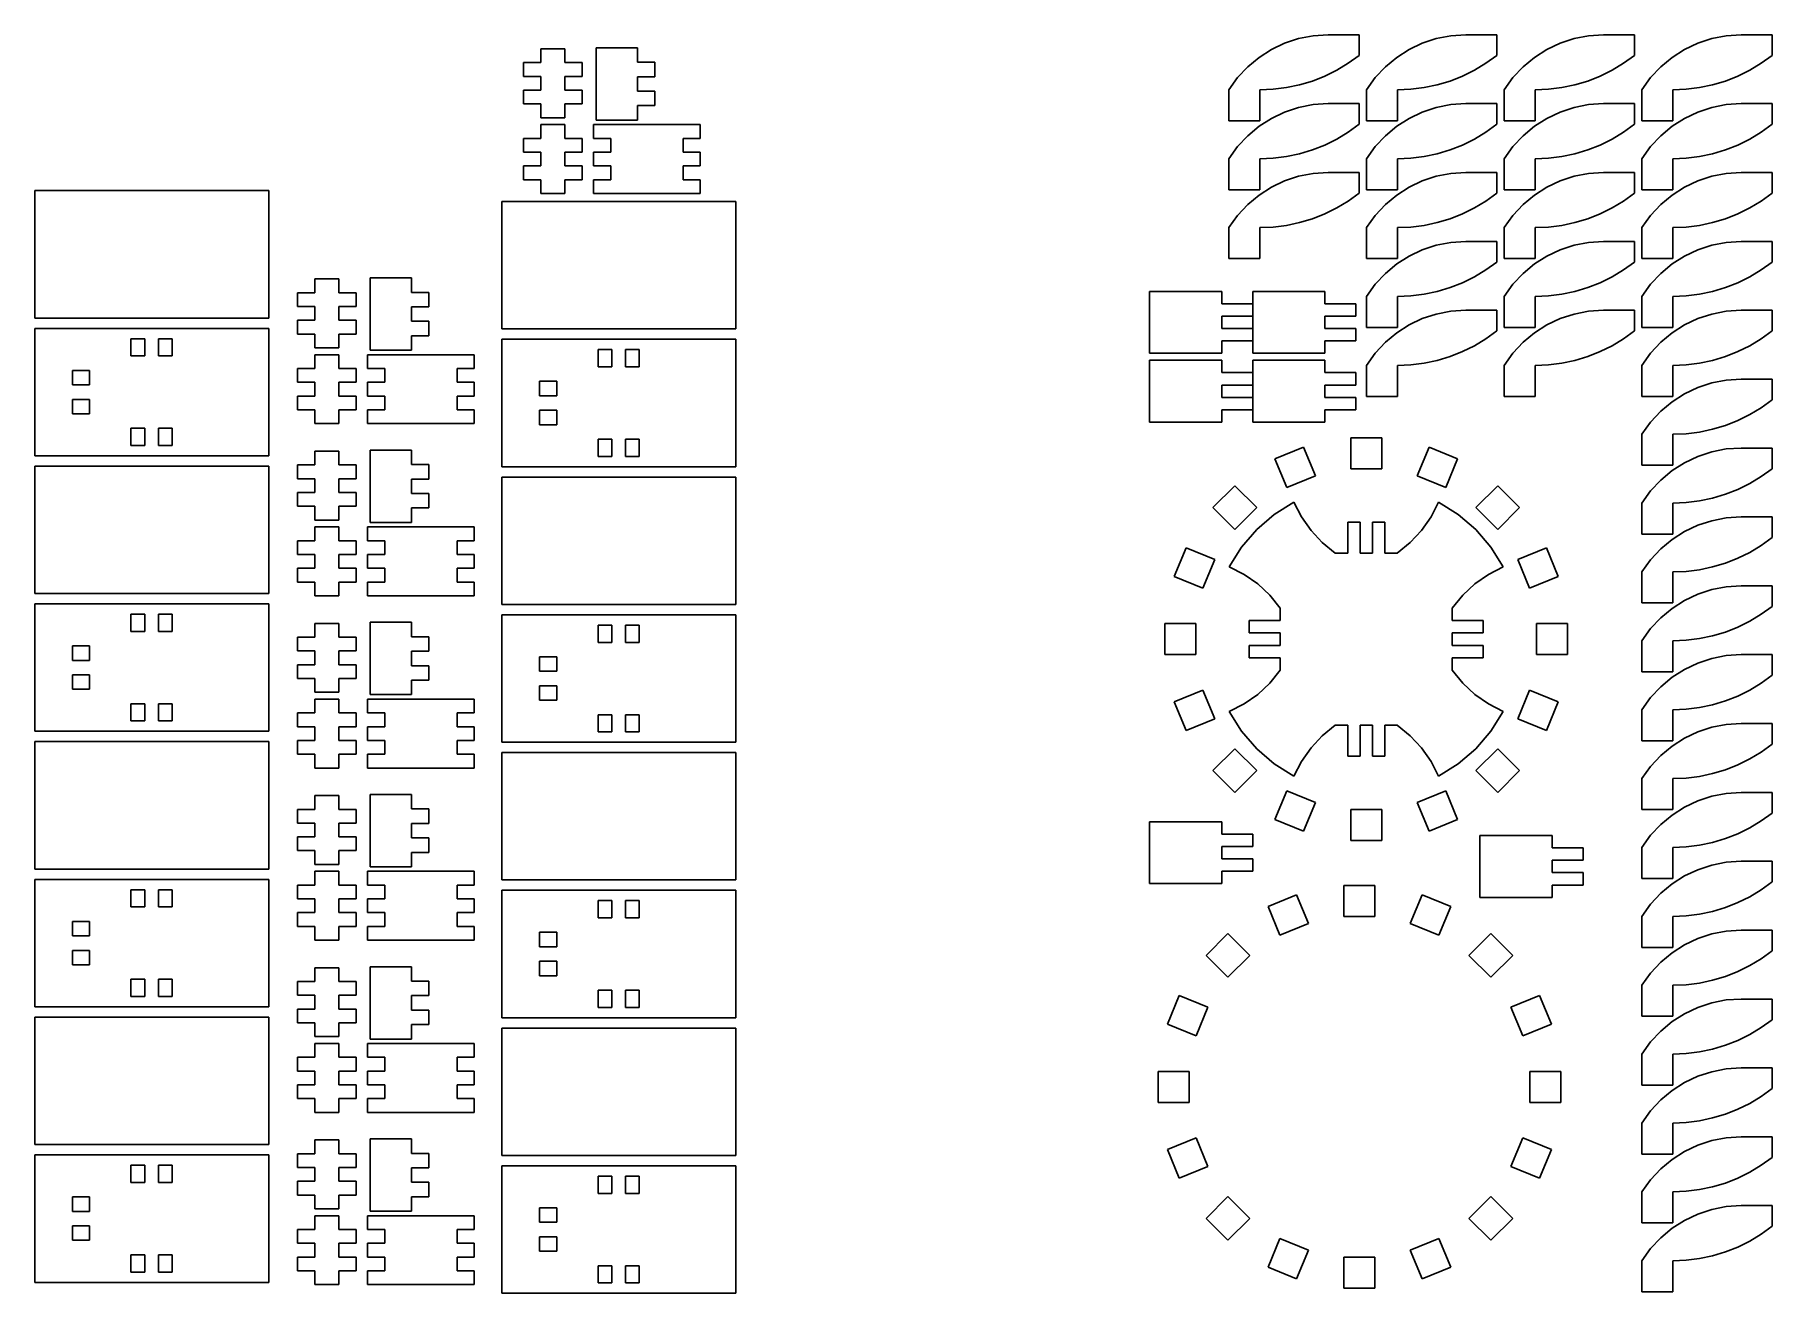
# Model space of a CAD drawing. Extents: x 11 to 264, y 502 to 685.
import ezdxf

# ---------------------------------------------------------------- set-up
doc = ezdxf.new("R2010")
doc.units = 0

msp = doc.modelspace()

# ---------------------------------------------------------------- linework, layer by layer
at = {"layer": 'Layer 1'}
for p, q in [((195.020433, 684.352905), (192.987351, 683.684068)), ((197.13752, 684.763391), (195.020433, 684.352905)), ((199.316, 684.903), (197.13752, 684.763391)), ((203.816, 684.903), (199.316, 684.903)), ((203.8166, 681.903), (203.816, 684.903)), ((215.020437, 684.352905), (212.987356, 683.684068)), ((217.137523, 684.763391), (215.020437, 684.352905)), ((219.316, 684.903), (217.137523, 684.763391)), ((223.816, 684.903), (219.316, 684.903)), ((223.8166, 681.903), (223.816, 684.903)), ((235.020433, 684.352905), (232.987351, 683.684068)), ((237.13752, 684.763391), (235.020433, 684.352905)), ((239.316, 684.903), (237.13752, 684.763391)), ((243.816, 684.903), (239.316, 684.903)), ((243.8166, 681.903), (243.816, 684.903)), ((255.020433, 684.352905), (252.987351, 683.684068)), ((257.13752, 684.763391), (255.020433, 684.352905)), ((259.316, 684.903), (257.13752, 684.763391)), ((263.816, 684.903), (259.316, 684.903)), ((263.8166, 681.903), (263.816, 684.903)), ((84.9392, 680.861), (84.9392, 682.861)), ((84.9392, 682.861), (88.4392, 682.861)), ((88.4392, 682.861), (88.4392, 680.861)), ((92.9977, 672.515), (92.9977, 683.015)), ((92.9977, 683.015), (98.9976, 683.015)), ((98.9976, 683.015), (98.9976, 680.915)), ((189.263646, 681.621444), (187.618244, 680.252707)), ((191.060885, 682.769406), (189.263646, 681.621444)), ((192.987351, 683.684068), (191.060885, 682.769406)), ((202.228771, 680.758203), (203.8166, 681.903)), ((209.263648, 681.621444), (207.618246, 680.252707)), ((211.060889, 682.769406), (209.263648, 681.621444)), ((212.987356, 683.684068), (211.060889, 682.769406)), ((222.228771, 680.758203), (223.8166, 681.903)), ((229.263646, 681.621444), (227.618244, 680.252707)), ((231.060885, 682.769406), (229.263646, 681.621444)), ((232.987351, 683.684068), (231.060885, 682.769406)), ((242.228771, 680.758203), (243.8166, 681.903)), ((249.263646, 681.621444), (247.618244, 680.252707)), ((251.060885, 682.769406), (249.263646, 681.621444)), ((252.987351, 683.684068), (251.060885, 682.769406)), ((262.228771, 680.758203), (263.8166, 681.903)), ((82.4392, 678.861), (82.4392, 680.861)), ((82.4392, 680.861), (84.9392, 680.861)), ((88.4392, 680.861), (90.9392, 680.861)), ((90.9392, 680.861), (90.9392, 678.861)), ((98.9976, 680.915), (101.498, 680.915)), ((101.498, 680.915), (101.498, 678.815)), ((187.618244, 680.252707), (186.147292, 678.675721)), ((198.818798, 678.897571), (200.559644, 679.755288)), ((200.559644, 679.755288), (202.228771, 680.758203)), ((207.618246, 680.252707), (206.147293, 678.675721)), ((218.818798, 678.897571), (220.559644, 679.755288)), ((220.559644, 679.755288), (222.228771, 680.758203)), ((227.618244, 680.252707), (226.147292, 678.675721)), ((238.818798, 678.897571), (240.559644, 679.755288)), ((240.559644, 679.755288), (242.228771, 680.758203)), ((247.618244, 680.252707), (246.147292, 678.675721)), ((258.818798, 678.897571), (260.559644, 679.755288)), ((260.559644, 679.755288), (262.228771, 680.758203)), ((84.9392, 678.861), (82.4392, 678.861)), ((82.4392, 674.861), (82.4392, 676.861)), ((82.4392, 676.861), (84.9392, 676.861)), ((84.9392, 676.861), (84.9392, 678.861)), ((90.9392, 678.861), (88.4392, 678.861)), ((88.4392, 678.861), (88.4392, 676.861)), ((88.4392, 676.861), (90.9392, 676.861)), ((90.9392, 676.861), (90.9392, 674.861)), ((101.498, 678.815), (98.9976, 678.815)), ((98.9976, 678.815), (98.9976, 676.715)), ((98.9976, 676.715), (101.498, 676.715)), ((101.498, 676.715), (101.498, 674.615)), ((186.147292, 678.675721), (184.8734, 676.90301)), ((184.874, 676.903), (184.874, 672.403)), ((189.374, 676.903), (191.329775, 676.984993)), ((189.374, 672.403), (189.374, 676.903)), ((191.329775, 676.984993), (193.261721, 677.228763)), ((193.261721, 677.228763), (195.160258, 677.630993)), ((195.160258, 677.630993), (197.01581, 678.188368)), ((197.01581, 678.188368), (198.818798, 678.897571)), ((206.147293, 678.675721), (204.8734, 676.90301)), ((204.874, 676.903), (204.874, 672.403)), ((209.374, 676.903), (211.329775, 676.984993)), ((209.374, 672.403), (209.374, 676.903)), ((211.329775, 676.984993), (213.261721, 677.228763)), ((213.261721, 677.228763), (215.160258, 677.630993)), ((215.160258, 677.630993), (217.01581, 678.188368)), ((217.01581, 678.188368), (218.818798, 678.897571)), ((226.147292, 678.675721), (224.8734, 676.90301)), ((224.874, 676.903), (224.874, 672.403)), ((229.374, 676.903), (231.329775, 676.984993)), ((229.374, 672.403), (229.374, 676.903)), ((231.329775, 676.984993), (233.261721, 677.228763)), ((233.261721, 677.228763), (235.160258, 677.630993)), ((235.160258, 677.630993), (237.01581, 678.188368)), ((237.01581, 678.188368), (238.818798, 678.897571)), ((246.147292, 678.675721), (244.8734, 676.90301)), ((244.874, 676.903), (244.874, 672.403)), ((249.374, 676.903), (251.329775, 676.984993)), ((249.374, 672.403), (249.374, 676.903)), ((251.329775, 676.984993), (253.261721, 677.228763)), ((253.261721, 677.228763), (255.160258, 677.630993)), ((255.160258, 677.630993), (257.01581, 678.188368)), ((257.01581, 678.188368), (258.818798, 678.897571)), ((84.9392, 674.861), (82.4392, 674.861)), ((84.9392, 672.861), (84.9392, 674.861)), ((90.9392, 674.861), (88.4392, 674.861)), ((88.4392, 674.861), (88.4392, 672.861)), ((101.498, 674.615), (98.9976, 674.615)), ((98.9976, 674.615), (98.9976, 672.515)), ((195.020433, 674.352905), (192.987351, 673.684068)), ((197.13752, 674.763391), (195.020433, 674.352905)), ((199.316, 674.903), (197.13752, 674.763391)), ((203.816, 674.903), (199.316, 674.903)), ((203.8166, 671.903), (203.816, 674.903)), ((215.020437, 674.352905), (212.987356, 673.684068)), ((217.137523, 674.763391), (215.020437, 674.352905)), ((219.316, 674.903), (217.137523, 674.763391)), ((223.816, 674.903), (219.316, 674.903)), ((223.8166, 671.903), (223.816, 674.903)), ((235.020433, 674.352905), (232.987351, 673.684068)), ((237.13752, 674.763391), (235.020433, 674.352905)), ((239.316, 674.903), (237.13752, 674.763391)), ((243.816, 674.903), (239.316, 674.903)), ((243.8166, 671.903), (243.816, 674.903)), ((255.020433, 674.352905), (252.987351, 673.684068)), ((257.13752, 674.763391), (255.020433, 674.352905)), ((259.316, 674.903), (257.13752, 674.763391)), ((263.816, 674.903), (259.316, 674.903)), ((263.8166, 671.903), (263.816, 674.903)), ((88.4392, 672.861), (84.9392, 672.861)), ((88.4396, 671.861), (84.9396, 671.861)), ((84.9396, 671.861), (84.9396, 669.861)), ((88.4396, 669.861), (88.4396, 671.861)), ((92.6107, 669.861), (92.6107, 671.861)), ((92.6107, 671.861), (108.111, 671.861)), ((98.9976, 672.515), (92.9977, 672.515)), ((108.111, 671.861), (108.111, 669.861)), ((184.874, 672.403), (189.374, 672.403)), ((189.263646, 671.621444), (187.618244, 670.252707)), ((191.060885, 672.769406), (189.263646, 671.621444)), ((192.987351, 673.684068), (191.060885, 672.769406)), ((202.228771, 670.758203), (203.8166, 671.903)), ((204.874, 672.403), (209.374, 672.403)), ((209.263648, 671.621444), (207.618246, 670.252707)), ((211.060889, 672.769406), (209.263648, 671.621444)), ((212.987356, 673.684068), (211.060889, 672.769406)), ((222.228771, 670.758203), (223.8166, 671.903)), ((224.874, 672.403), (229.374, 672.403)), ((229.263646, 671.621444), (227.618244, 670.252707)), ((231.060885, 672.769406), (229.263646, 671.621444)), ((232.987351, 673.684068), (231.060885, 672.769406)), ((242.228771, 670.758203), (243.8166, 671.903)), ((244.874, 672.403), (249.374, 672.403)), ((249.263646, 671.621444), (247.618244, 670.252707)), ((251.060885, 672.769406), (249.263646, 671.621444)), ((252.987351, 673.684068), (251.060885, 672.769406)), ((262.228771, 670.758203), (263.8166, 671.903)), ((84.9396, 669.861), (82.4396, 669.861)), ((82.4396, 669.861), (82.4396, 667.861)), ((90.9396, 669.861), (88.4396, 669.861)), ((90.9396, 667.861), (90.9396, 669.861)), ((95.1107, 669.861), (92.6107, 669.861)), ((95.1107, 667.861), (95.1107, 669.861)), ((108.111, 669.861), (105.611, 669.861)), ((105.611, 669.861), (105.611, 667.861)), ((187.618244, 670.252707), (186.147292, 668.675721)), ((197.01581, 668.188368), (198.818798, 668.897571)), ((198.818798, 668.897571), (200.559644, 669.755288)), ((200.559644, 669.755288), (202.228771, 670.758203)), ((207.618246, 670.252707), (206.147293, 668.675721)), ((217.01581, 668.188368), (218.818798, 668.897571)), ((218.818798, 668.897571), (220.559644, 669.755288)), ((220.559644, 669.755288), (222.228771, 670.758203)), ((227.618244, 670.252707), (226.147292, 668.675721)), ((237.01581, 668.188368), (238.818798, 668.897571)), ((238.818798, 668.897571), (240.559644, 669.755288)), ((240.559644, 669.755288), (242.228771, 670.758203)), ((247.618244, 670.252707), (246.147292, 668.675721)), ((257.01581, 668.188368), (258.818798, 668.897571)), ((258.818798, 668.897571), (260.559644, 669.755288)), ((260.559644, 669.755288), (262.228771, 670.758203)), ((82.4396, 667.861), (84.9396, 667.861)), ((84.9396, 667.861), (84.9396, 665.861)), ((88.4396, 665.861), (88.4396, 667.861)), ((88.4396, 667.861), (90.9396, 667.861)), ((92.6107, 665.861), (92.6107, 667.861)), ((92.6107, 667.861), (95.1107, 667.861)), ((105.611, 667.861), (108.111, 667.861)), ((108.111, 667.861), (108.111, 665.861)), ((186.147292, 668.675721), (184.8734, 666.90301)), ((184.874, 666.903), (184.874, 662.403)), ((189.374, 666.903), (191.329775, 666.984993)), ((189.374, 662.403), (189.374, 666.903)), ((191.329775, 666.984993), (193.261721, 667.228763)), ((193.261721, 667.228763), (195.160258, 667.630993)), ((195.160258, 667.630993), (197.01581, 668.188368)), ((206.147293, 668.675721), (204.8734, 666.90301)), ((204.874, 666.903), (204.874, 662.403)), ((209.374, 666.903), (211.329775, 666.984993)), ((209.374, 662.403), (209.374, 666.903)), ((211.329775, 666.984993), (213.261721, 667.228763)), ((213.261721, 667.228763), (215.160258, 667.630993)), ((215.160258, 667.630993), (217.01581, 668.188368)), ((226.147292, 668.675721), (224.8734, 666.90301)), ((224.874, 666.903), (224.874, 662.403)), ((229.374, 666.903), (231.329775, 666.984993)), ((229.374, 662.403), (229.374, 666.903)), ((231.329775, 666.984993), (233.261721, 667.228763)), ((233.261721, 667.228763), (235.160258, 667.630993)), ((235.160258, 667.630993), (237.01581, 668.188368)), ((246.147292, 668.675721), (244.8734, 666.90301)), ((244.874, 666.903), (244.874, 662.403)), ((249.374, 666.903), (251.329775, 666.984993)), ((249.374, 662.403), (249.374, 666.903)), ((251.329775, 666.984993), (253.261721, 667.228763)), ((253.261721, 667.228763), (255.160258, 667.630993)), ((255.160258, 667.630993), (257.01581, 668.188368)), ((84.9396, 665.861), (82.4396, 665.861)), ((82.4396, 665.861), (82.4396, 663.861)), ((82.4396, 663.861), (84.9396, 663.861)), ((84.9396, 663.861), (84.9396, 661.861)), ((90.9396, 665.861), (88.4396, 665.861)), ((88.4396, 661.861), (88.4396, 663.861)), ((88.4396, 663.861), (90.9396, 663.861)), ((90.9396, 663.861), (90.9396, 665.861)), ((95.1107, 665.861), (92.6107, 665.861)), ((92.6107, 661.861), (92.6107, 663.861)), ((92.6107, 663.861), (95.1107, 663.861)), ((95.1107, 663.861), (95.1107, 665.861)), ((108.111, 665.861), (105.611, 665.861)), ((105.611, 665.861), (105.611, 663.861)), ((105.611, 663.861), (108.111, 663.861)), ((108.111, 663.861), (108.111, 661.861)), ((195.020433, 664.352905), (192.987351, 663.684068)), ((197.13752, 664.763391), (195.020433, 664.352905)), ((199.316, 664.903), (197.13752, 664.763391)), ((203.816, 664.903), (199.316, 664.903)), ((203.8166, 661.903), (203.816, 664.903)), ((215.020437, 664.352905), (212.987356, 663.684068)), ((217.137523, 664.763391), (215.020437, 664.352905)), ((219.316, 664.903), (217.137523, 664.763391)), ((223.816, 664.903), (219.316, 664.903)), ((223.8166, 661.903), (223.816, 664.903)), ((235.020433, 664.352905), (232.987351, 663.684068)), ((237.13752, 664.763391), (235.020433, 664.352905)), ((239.316, 664.903), (237.13752, 664.763391)), ((243.816, 664.903), (239.316, 664.903)), ((243.8166, 661.903), (243.816, 664.903)), ((255.020433, 664.352905), (252.987351, 663.684068)), ((257.13752, 664.763391), (255.020433, 664.352905)), ((259.316, 664.903), (257.13752, 664.763391)), ((263.816, 664.903), (259.316, 664.903)), ((263.8166, 661.903), (263.816, 664.903)), ((11.4302, 662.271), (11.4302, 643.771)), ((45.4305, 662.271), (11.4302, 662.271)), ((45.4305, 643.771), (45.4305, 662.271)), ((84.9396, 661.861), (88.4396, 661.861)), ((108.111, 661.861), (92.6107, 661.861)), ((184.874, 662.403), (189.374, 662.403)), ((189.263646, 661.621444), (187.618244, 660.252707)), ((191.060885, 662.769406), (189.263646, 661.621444)), ((192.987351, 663.684068), (191.060885, 662.769406)), ((202.228771, 660.758203), (203.8166, 661.903)), ((204.874, 662.403), (209.374, 662.403)), ((209.263648, 661.621444), (207.618246, 660.252707)), ((211.060889, 662.769406), (209.263648, 661.621444)), ((212.987356, 663.684068), (211.060889, 662.769406)), ((222.228771, 660.758203), (223.8166, 661.903)), ((224.874, 662.403), (229.374, 662.403)), ((229.263646, 661.621444), (227.618244, 660.252707)), ((231.060885, 662.769406), (229.263646, 661.621444)), ((232.987351, 663.684068), (231.060885, 662.769406)), ((242.228771, 660.758203), (243.8166, 661.903)), ((244.874, 662.403), (249.374, 662.403)), ((249.263646, 661.621444), (247.618244, 660.252707)), ((251.060885, 662.769406), (249.263646, 661.621444)), ((252.987351, 663.684068), (251.060885, 662.769406)), ((262.228771, 660.758203), (263.8166, 661.903)), ((79.2754, 660.688), (79.2754, 642.188)), ((113.275, 660.688), (79.2754, 660.688)), ((113.275, 642.188), (113.275, 660.688)), ((187.618244, 660.252707), (186.147292, 658.675721)), ((197.01581, 658.188368), (198.818798, 658.897571)), ((198.818798, 658.897571), (200.559644, 659.755288)), ((200.559644, 659.755288), (202.228771, 660.758203)), ((207.618246, 660.252707), (206.147293, 658.675721)), ((217.01581, 658.188368), (218.818798, 658.897571)), ((218.818798, 658.897571), (220.559644, 659.755288)), ((220.559644, 659.755288), (222.228771, 660.758203)), ((227.618244, 660.252707), (226.147292, 658.675721)), ((237.01581, 658.188368), (238.818798, 658.897571)), ((238.818798, 658.897571), (240.559644, 659.755288)), ((240.559644, 659.755288), (242.228771, 660.758203)), ((247.618244, 660.252707), (246.147292, 658.675721)), ((257.01581, 658.188368), (258.818798, 658.897571)), ((258.818798, 658.897571), (260.559644, 659.755288)), ((260.559644, 659.755288), (262.228771, 660.758203)), ((186.147292, 658.675721), (184.8734, 656.90301)), ((184.874, 656.903), (184.874, 652.403)), ((189.374, 656.903), (191.329775, 656.984993)), ((189.374, 652.403), (189.374, 656.903)), ((191.329775, 656.984993), (193.261721, 657.228763)), ((193.261721, 657.228763), (195.160258, 657.630993)), ((195.160258, 657.630993), (197.01581, 658.188368)), ((206.147293, 658.675721), (204.8734, 656.90301)), ((204.874, 656.903), (204.874, 652.403)), ((209.374, 656.903), (211.329775, 656.984993)), ((209.374, 652.403), (209.374, 656.903)), ((211.329775, 656.984993), (213.261721, 657.228763)), ((213.261721, 657.228763), (215.160258, 657.630993)), ((215.160258, 657.630993), (217.01581, 658.188368)), ((226.147292, 658.675721), (224.8734, 656.90301)), ((224.874, 656.903), (224.874, 652.403)), ((229.374, 656.903), (231.329775, 656.984993)), ((229.374, 652.403), (229.374, 656.903)), ((231.329775, 656.984993), (233.261721, 657.228763)), ((233.261721, 657.228763), (235.160258, 657.630993)), ((235.160258, 657.630993), (237.01581, 658.188368)), ((246.147292, 658.675721), (244.8734, 656.90301)), ((244.874, 656.903), (244.874, 652.403)), ((249.374, 656.903), (251.329775, 656.984993)), ((249.374, 652.403), (249.374, 656.903)), ((251.329775, 656.984993), (253.261721, 657.228763)), ((253.261721, 657.228763), (255.160258, 657.630993)), ((255.160258, 657.630993), (257.01581, 658.188368)), ((212.987356, 653.684068), (211.060889, 652.769406)), ((215.020437, 654.352905), (212.987356, 653.684068)), ((217.137523, 654.763391), (215.020437, 654.352905)), ((219.316, 654.903), (217.137523, 654.763391)), ((223.816, 654.903), (219.316, 654.903)), ((223.8166, 651.903), (223.816, 654.903)), ((232.987351, 653.684068), (231.060885, 652.769406)), ((235.020433, 654.352905), (232.987351, 653.684068)), ((237.13752, 654.763391), (235.020433, 654.352905)), ((239.316, 654.903), (237.13752, 654.763391)), ((243.816, 654.903), (239.316, 654.903)), ((243.8166, 651.903), (243.816, 654.903)), ((252.987351, 653.684068), (251.060885, 652.769406)), ((255.020433, 654.352905), (252.987351, 653.684068)), ((257.13752, 654.763391), (255.020433, 654.352905)), ((259.316, 654.903), (257.13752, 654.763391)), ((263.816, 654.903), (259.316, 654.903)), ((263.8166, 651.903), (263.816, 654.903)), ((184.874, 652.403), (189.374, 652.403)), ((204.874, 652.403), (209.374, 652.403)), ((209.263648, 651.621444), (207.618246, 650.252707)), ((211.060889, 652.769406), (209.263648, 651.621444)), ((222.228771, 650.758203), (223.8166, 651.903)), ((224.874, 652.403), (229.374, 652.403)), ((229.263646, 651.621444), (227.618244, 650.252707)), ((231.060885, 652.769406), (229.263646, 651.621444)), ((242.228771, 650.758203), (243.8166, 651.903)), ((244.874, 652.403), (249.374, 652.403)), ((249.263646, 651.621444), (247.618244, 650.252707)), ((251.060885, 652.769406), (249.263646, 651.621444)), ((262.228771, 650.758203), (263.8166, 651.903)), ((52.0946, 647.445), (52.0946, 649.445)), ((52.0946, 649.445), (55.5947, 649.445)), ((55.5947, 649.445), (55.5947, 647.445)), ((60.153, 639.098), (60.153, 649.598)), ((60.153, 649.598), (66.1531, 649.598)), ((66.1531, 649.598), (66.1531, 647.498)), ((206.147293, 648.675721), (204.8734, 646.90301)), ((207.618246, 650.252707), (206.147293, 648.675721)), ((217.01581, 648.188368), (218.818798, 648.897571)), ((218.818798, 648.897571), (220.559644, 649.755288)), ((220.559644, 649.755288), (222.228771, 650.758203)), ((226.147292, 648.675721), (224.8734, 646.90301)), ((227.618244, 650.252707), (226.147292, 648.675721)), ((237.01581, 648.188368), (238.818798, 648.897571)), ((238.818798, 648.897571), (240.559644, 649.755288)), ((240.559644, 649.755288), (242.228771, 650.758203)), ((246.147292, 648.675721), (244.8734, 646.90301)), ((247.618244, 650.252707), (246.147292, 648.675721)), ((257.01581, 648.188368), (258.818798, 648.897571)), ((258.818798, 648.897571), (260.559644, 649.755288)), ((260.559644, 649.755288), (262.228771, 650.758203)), ((49.5946, 645.445), (49.5946, 647.445)), ((49.5946, 647.445), (52.0946, 647.445)), ((55.5947, 647.445), (58.0947, 647.445)), ((58.0947, 647.445), (58.0947, 645.445)), ((66.1531, 647.498), (68.6531, 647.498)), ((68.6531, 647.498), (68.6531, 645.398)), ((183.846, 647.652), (173.346, 647.652)), ((173.346, 647.652), (173.346, 638.652)), ((183.846, 645.852), (183.846, 647.652)), ((198.846, 647.652), (188.346, 647.652)), ((188.346, 647.652), (188.346, 638.652)), ((198.846, 645.852), (198.846, 647.652)), ((204.874, 646.903), (204.874, 642.403)), ((209.374, 646.903), (211.329775, 646.984993)), ((209.374, 642.403), (209.374, 646.903)), ((211.329775, 646.984993), (213.261721, 647.228763)), ((213.261721, 647.228763), (215.160258, 647.630993)), ((215.160258, 647.630993), (217.01581, 648.188368)), ((224.874, 646.903), (224.874, 642.403)), ((229.374, 646.903), (231.329775, 646.984993)), ((229.374, 642.403), (229.374, 646.903)), ((231.329775, 646.984993), (233.261721, 647.228763)), ((233.261721, 647.228763), (235.160258, 647.630993)), ((235.160258, 647.630993), (237.01581, 648.188368)), ((244.874, 646.903), (244.874, 642.403)), ((249.374, 646.903), (251.329775, 646.984993)), ((249.374, 642.403), (249.374, 646.903)), ((251.329775, 646.984993), (253.261721, 647.228763)), ((253.261721, 647.228763), (255.160258, 647.630993)), ((255.160258, 647.630993), (257.01581, 648.188368)), ((11.4302, 643.771), (45.4305, 643.771)), ((52.0946, 645.445), (49.5946, 645.445)), ((52.0946, 643.445), (52.0946, 645.445)), ((58.0947, 645.445), (55.5947, 645.445)), ((55.5947, 645.445), (55.5947, 643.445)), ((68.6531, 645.398), (66.1531, 645.398)), ((66.1531, 645.398), (66.1531, 643.298)), ((188.346, 645.852), (183.846, 645.852)), ((183.846, 642.252), (183.846, 644.052)), ((183.846, 644.052), (188.346, 644.052)), ((188.346, 644.052), (188.346, 645.852)), ((203.346, 645.852), (198.846, 645.852)), ((198.846, 642.252), (198.846, 644.052)), ((198.846, 644.052), (203.346, 644.052)), ((203.346, 644.052), (203.346, 645.852)), ((212.987356, 643.684068), (211.060889, 642.769406)), ((215.020437, 644.352905), (212.987356, 643.684068)), ((217.137523, 644.763391), (215.020437, 644.352905)), ((219.316, 644.903), (217.137523, 644.763391)), ((223.816, 644.903), (219.316, 644.903)), ((223.8166, 641.903), (223.816, 644.903)), ((232.987351, 643.684068), (231.060885, 642.769406)), ((235.020433, 644.352905), (232.987351, 643.684068)), ((237.13752, 644.763391), (235.020433, 644.352905)), ((239.316, 644.903), (237.13752, 644.763391)), ((243.816, 644.903), (239.316, 644.903)), ((243.8166, 641.903), (243.816, 644.903)), ((252.987351, 643.684068), (251.060885, 642.769406)), ((255.020433, 644.352905), (252.987351, 643.684068)), ((257.13752, 644.763391), (255.020433, 644.352905)), ((259.316, 644.903), (257.13752, 644.763391)), ((263.816, 644.903), (259.316, 644.903)), ((263.8166, 641.903), (263.816, 644.903)), ((11.4302, 642.271), (11.4302, 623.771)), ((45.4305, 642.271), (11.4302, 642.271)), ((45.4305, 623.771), (45.4305, 642.271)), ((49.5946, 641.445), (49.5946, 643.445)), ((49.5946, 643.445), (52.0946, 643.445)), ((52.0946, 641.445), (49.5946, 641.445)), ((52.0946, 639.445), (52.0946, 641.445)), ((55.5947, 643.445), (58.0947, 643.445)), ((58.0947, 641.445), (55.5947, 641.445)), ((55.5947, 641.445), (55.5947, 639.445)), ((58.0947, 643.445), (58.0947, 641.445)), ((66.1531, 643.298), (68.6531, 643.298)), ((68.6531, 641.198), (66.1531, 641.198)), ((66.1531, 641.198), (66.1531, 639.098)), ((68.6531, 643.298), (68.6531, 641.198)), ((79.2754, 642.188), (113.275, 642.188)), ((188.346, 642.252), (183.846, 642.252)), ((188.346, 640.452), (188.346, 642.252)), ((203.346, 642.252), (198.846, 642.252)), ((203.346, 640.452), (203.346, 642.252)), ((204.874, 642.403), (209.374, 642.403)), ((209.263648, 641.621444), (207.618246, 640.252707)), ((211.060889, 642.769406), (209.263648, 641.621444)), ((222.228771, 640.758203), (223.8166, 641.903)), ((224.874, 642.403), (229.374, 642.403)), ((229.263646, 641.621444), (227.618244, 640.252707)), ((231.060885, 642.769406), (229.263646, 641.621444)), ((242.228771, 640.758203), (243.8166, 641.903)), ((244.874, 642.403), (249.374, 642.403)), ((249.263646, 641.621444), (247.618244, 640.252707)), ((251.060885, 642.769406), (249.263646, 641.621444)), ((262.228771, 640.758203), (263.8166, 641.903)), ((27.4054, 640.771), (25.4053, 640.771)), ((25.4053, 640.771), (25.4053, 638.271)), ((27.4054, 638.271), (27.4054, 640.771)), ((31.4054, 640.771), (29.4054, 640.771)), ((29.4054, 640.771), (29.4054, 638.271)), ((31.4054, 638.271), (31.4054, 640.771)), ((55.5947, 639.445), (52.0946, 639.445)), ((66.1531, 639.098), (60.153, 639.098)), ((79.2754, 640.688), (79.2754, 622.188)), ((113.275, 640.688), (79.2754, 640.688)), ((95.2504, 639.188), (93.2504, 639.188)), ((93.2504, 639.188), (93.2504, 636.688)), ((95.2504, 636.688), (95.2504, 639.188)), ((99.2504, 639.188), (97.2504, 639.188)), ((97.2504, 639.188), (97.2504, 636.688)), ((99.2504, 636.688), (99.2504, 639.188)), ((113.275, 622.188), (113.275, 640.688)), ((173.346, 638.652), (183.846, 638.652)), ((183.846, 638.652), (183.846, 640.452)), ((183.846, 640.452), (188.346, 640.452)), ((188.346, 638.652), (198.846, 638.652)), ((198.846, 638.652), (198.846, 640.452)), ((198.846, 640.452), (203.346, 640.452)), ((206.147293, 638.675721), (204.8734, 636.90301)), ((207.618246, 640.252707), (206.147293, 638.675721)), ((217.01581, 638.188368), (218.818798, 638.897571)), ((218.818798, 638.897571), (220.559644, 639.755288)), ((220.559644, 639.755288), (222.228771, 640.758203)), ((226.147292, 638.675721), (224.8734, 636.90301)), ((227.618244, 640.252707), (226.147292, 638.675721)), ((237.01581, 638.188368), (238.818798, 638.897571)), ((238.818798, 638.897571), (240.559644, 639.755288)), ((240.559644, 639.755288), (242.228771, 640.758203)), ((246.147292, 638.675721), (244.8734, 636.90301)), ((247.618244, 640.252707), (246.147292, 638.675721)), ((257.01581, 638.188368), (258.818798, 638.897571)), ((258.818798, 638.897571), (260.559644, 639.755288)), ((260.559644, 639.755288), (262.228771, 640.758203)), ((19.4053, 636.171), (16.9053, 636.171)), ((16.9053, 636.171), (16.9053, 634.071)), ((19.4053, 634.071), (19.4053, 636.171)), ((25.4053, 638.271), (27.4054, 638.271)), ((29.4054, 638.271), (31.4054, 638.271)), ((52.0947, 636.444), (49.5946, 636.444)), ((49.5946, 636.444), (49.5946, 634.444)), ((55.5947, 638.444), (52.0947, 638.444)), ((52.0947, 638.444), (52.0947, 636.444)), ((55.5947, 636.444), (55.5947, 638.444)), ((58.0947, 636.444), (55.5947, 636.444)), ((58.0947, 634.444), (58.0947, 636.444)), ((59.7659, 636.444), (59.7659, 638.444)), ((59.7659, 638.444), (75.266, 638.444)), ((62.2659, 636.444), (59.7659, 636.444)), ((62.2659, 634.444), (62.2659, 636.444)), ((75.266, 636.444), (72.766, 636.444)), ((72.766, 636.444), (72.766, 634.444)), ((75.266, 638.444), (75.266, 636.444)), ((93.2504, 636.688), (95.2504, 636.688)), ((97.2504, 636.688), (99.2504, 636.688)), ((183.846, 637.652), (173.346, 637.652)), ((173.346, 637.652), (173.346, 628.652)), ((183.846, 635.852), (183.846, 637.652)), ((198.846, 637.652), (188.346, 637.652)), ((188.346, 637.652), (188.346, 628.652)), ((198.846, 635.852), (198.846, 637.652)), ((204.874, 636.903), (204.874, 632.403)), ((209.374, 636.903), (211.329775, 636.984993)), ((209.374, 632.403), (209.374, 636.903)), ((211.329775, 636.984993), (213.261721, 637.228763)), ((213.261721, 637.228763), (215.160258, 637.630993)), ((215.160258, 637.630993), (217.01581, 638.188368)), ((224.874, 636.903), (224.874, 632.403)), ((229.374, 636.903), (231.329775, 636.984993)), ((229.374, 632.403), (229.374, 636.903)), ((231.329775, 636.984993), (233.261721, 637.228763)), ((233.261721, 637.228763), (235.160258, 637.630993)), ((235.160258, 637.630993), (237.01581, 638.188368)), ((244.874, 636.903), (244.874, 632.403)), ((249.374, 636.903), (251.329775, 636.984993)), ((249.374, 632.403), (249.374, 636.903)), ((251.329775, 636.984993), (253.261721, 637.228763)), ((253.261721, 637.228763), (255.160258, 637.630993)), ((255.160258, 637.630993), (257.01581, 638.188368)), ((16.9053, 634.071), (19.4053, 634.071)), ((49.5946, 634.444), (52.0947, 634.444)), ((52.0947, 634.444), (52.0947, 632.444)), ((55.5947, 632.444), (55.5947, 634.444)), ((55.5947, 634.444), (58.0947, 634.444)), ((59.7659, 632.444), (59.7659, 634.444)), ((59.7659, 634.444), (62.2659, 634.444)), ((72.766, 634.444), (75.266, 634.444)), ((75.266, 634.444), (75.266, 632.444)), ((87.2504, 634.588), (84.7504, 634.588)), ((84.7504, 634.588), (84.7504, 632.488)), ((87.2504, 632.488), (87.2504, 634.588)), ((188.346, 635.852), (183.846, 635.852)), ((183.846, 632.252), (183.846, 634.052)), ((183.846, 634.052), (188.346, 634.052)), ((188.346, 634.052), (188.346, 635.852)), ((203.346, 635.852), (198.846, 635.852)), ((198.846, 632.252), (198.846, 634.052)), ((198.846, 634.052), (203.346, 634.052)), ((203.346, 634.052), (203.346, 635.852)), ((252.987351, 633.684068), (251.060885, 632.769406)), ((255.020433, 634.352905), (252.987351, 633.684068)), ((257.13752, 634.763391), (255.020433, 634.352905)), ((259.316, 634.903), (257.13752, 634.763391)), ((263.816, 634.903), (259.316, 634.903)), ((263.8166, 631.903), (263.816, 634.903)), ((19.4053, 631.971), (16.9053, 631.971)), ((16.9053, 631.971), (16.9053, 629.871)), ((19.4053, 629.871), (19.4053, 631.971)), ((52.0947, 632.444), (49.5946, 632.444)), ((49.5946, 632.444), (49.5946, 630.444)), ((58.0947, 632.444), (55.5947, 632.444)), ((58.0947, 630.444), (58.0947, 632.444)), ((62.2659, 632.444), (59.7659, 632.444)), ((62.2659, 630.444), (62.2659, 632.444)), ((75.266, 632.444), (72.766, 632.444)), ((72.766, 632.444), (72.766, 630.444)), ((84.7504, 632.488), (87.2504, 632.488)), ((188.346, 632.252), (183.846, 632.252)), ((188.346, 630.452), (188.346, 632.252)), ((203.346, 632.252), (198.846, 632.252)), ((203.346, 630.452), (203.346, 632.252)), ((204.874, 632.403), (209.374, 632.403)), ((224.874, 632.403), (229.374, 632.403)), ((244.874, 632.403), (249.374, 632.403)), ((249.263646, 631.621444), (247.618244, 630.252707)), ((251.060885, 632.769406), (249.263646, 631.621444)), ((262.228771, 630.758203), (263.8166, 631.903)), ((16.9053, 629.871), (19.4053, 629.871)), ((49.5946, 630.444), (52.0947, 630.444)), ((52.0947, 630.444), (52.0947, 628.444)), ((52.0947, 628.444), (55.5947, 628.444)), ((55.5947, 628.444), (55.5947, 630.444)), ((55.5947, 630.444), (58.0947, 630.444)), ((59.7659, 628.444), (59.7659, 630.444)), ((59.7659, 630.444), (62.2659, 630.444)), ((75.266, 628.444), (59.7659, 628.444)), ((72.766, 630.444), (75.266, 630.444)), ((75.266, 630.444), (75.266, 628.444)), ((87.2504, 630.388), (84.7504, 630.388)), ((84.7504, 630.388), (84.7504, 628.288)), ((87.2504, 628.288), (87.2504, 630.388)), ((173.346, 628.652), (183.846, 628.652)), ((183.846, 628.652), (183.846, 630.452)), ((183.846, 630.452), (188.346, 630.452)), ((188.346, 628.652), (198.846, 628.652)), ((198.846, 628.652), (198.846, 630.452)), ((198.846, 630.452), (203.346, 630.452)), ((246.147292, 628.675721), (244.8734, 626.90301)), ((247.618244, 630.252707), (246.147292, 628.675721)), ((257.01581, 628.188368), (258.818798, 628.897571)), ((258.818798, 628.897571), (260.559644, 629.755288)), ((260.559644, 629.755288), (262.228771, 630.758203)), ((25.4053, 627.771), (25.4053, 625.271)), ((27.4054, 627.771), (25.4053, 627.771)), ((27.4054, 625.271), (27.4054, 627.771)), ((29.4054, 627.771), (29.4054, 625.271)), ((31.4054, 627.771), (29.4054, 627.771)), ((31.4054, 625.271), (31.4054, 627.771)), ((84.7504, 628.288), (87.2504, 628.288)), ((93.2504, 626.188), (93.2504, 623.688)), ((95.2504, 626.188), (93.2504, 626.188)), ((95.2504, 623.688), (95.2504, 626.188)), ((97.2504, 626.188), (97.2504, 623.688)), ((99.2504, 626.188), (97.2504, 626.188)), ((99.2504, 623.688), (99.2504, 626.188)), ((202.596, 621.903), (202.596, 626.403)), ((202.596, 626.403), (207.096, 626.403)), ((207.096, 626.403), (207.096, 621.903)), ((244.874, 626.903), (244.874, 622.403)), ((249.374, 626.903), (251.329775, 626.984993)), ((249.374, 622.403), (249.374, 626.903)), ((251.329775, 626.984993), (253.261721, 627.228763)), ((253.261721, 627.228763), (255.160258, 627.630993)), ((255.160258, 627.630993), (257.01581, 628.188368)), ((11.4302, 623.771), (45.4305, 623.771)), ((25.4053, 625.271), (27.4054, 625.271)), ((29.4054, 625.271), (31.4054, 625.271)), ((52.0946, 622.444), (52.0946, 624.444)), ((52.0946, 624.444), (55.5947, 624.444)), ((55.5947, 624.444), (55.5947, 622.444)), ((60.153, 614.098), (60.153, 624.598)), ((60.153, 624.598), (66.1531, 624.598)), ((66.1531, 624.598), (66.1531, 622.498)), ((93.2504, 623.688), (95.2504, 623.688)), ((97.2504, 623.688), (99.2504, 623.688)), ((195.73093, 625.03746), (191.57347, 623.31539)), ((197.453, 620.88), (195.73093, 625.03746)), ((212.23855, 620.88007), (213.96062, 625.03753)), ((213.96062, 625.03753), (218.11808, 623.31546)), ((252.987351, 623.684068), (251.060885, 622.769406)), ((255.020433, 624.352905), (252.987351, 623.684068)), ((257.13752, 624.763391), (255.020433, 624.352905)), ((259.316, 624.903), (257.13752, 624.763391)), ((263.816, 624.903), (259.316, 624.903)), ((263.8166, 621.903), (263.816, 624.903)), ((11.4302, 622.271), (11.4302, 603.771)), ((45.4305, 622.271), (11.4302, 622.271)), ((45.4305, 603.771), (45.4305, 622.271)), ((49.5946, 620.444), (49.5946, 622.444)), ((49.5946, 622.444), (52.0946, 622.444)), ((55.5947, 622.444), (58.0947, 622.444)), ((58.0947, 622.444), (58.0947, 620.444)), ((66.1531, 622.498), (68.6531, 622.498)), ((68.6531, 622.498), (68.6531, 620.398)), ((79.2754, 622.188), (113.275, 622.188)), ((191.57347, 623.31539), (193.29555, 619.15793)), ((193.29555, 619.15793), (197.453, 620.88)), ((207.096, 621.903), (202.596, 621.903)), ((216.396, 619.158), (212.23855, 620.88007)), ((218.11808, 623.31546), (216.396, 619.158)), ((244.874, 622.403), (249.374, 622.403)), ((249.263646, 621.621444), (247.618244, 620.252707)), ((251.060885, 622.769406), (249.263646, 621.621444)), ((262.228771, 620.758203), (263.8166, 621.903)), ((52.0946, 620.444), (49.5946, 620.444)), ((49.5946, 616.444), (49.5946, 618.444)), ((49.5946, 618.444), (52.0946, 618.444)), ((52.0946, 618.444), (52.0946, 620.444)), ((58.0947, 620.444), (55.5947, 620.444)), ((55.5947, 620.444), (55.5947, 618.444)), ((55.5947, 618.444), (58.0947, 618.444)), ((58.0947, 618.444), (58.0947, 616.444)), ((68.6531, 620.398), (66.1531, 620.398)), ((66.1531, 620.398), (66.1531, 618.298)), ((79.2754, 620.688), (79.2754, 602.188)), ((113.275, 620.688), (79.2754, 620.688)), ((113.275, 602.188), (113.275, 620.688)), ((185.754, 619.42696), (182.57202, 616.24498)), ((188.93598, 616.24498), (185.754, 619.42696)), ((220.75602, 616.24498), (223.938, 619.42696)), ((223.938, 619.42696), (227.11998, 616.24498)), ((246.147292, 618.675721), (244.8734, 616.90301)), ((247.618244, 620.252707), (246.147292, 618.675721)), ((257.01581, 618.188368), (258.818798, 618.897571)), ((258.818798, 618.897571), (260.559644, 619.755288)), ((260.559644, 619.755288), (262.228771, 620.758203)), ((52.0946, 616.444), (49.5946, 616.444)), ((52.0946, 614.444), (52.0946, 616.444)), ((58.0947, 616.444), (55.5947, 616.444)), ((55.5947, 616.444), (55.5947, 614.444)), ((66.1531, 618.298), (68.6531, 618.298)), ((68.6531, 616.198), (66.1531, 616.198)), ((66.1531, 616.198), (66.1531, 614.098)), ((68.6531, 618.298), (68.6531, 616.198)), ((182.57202, 616.24498), (185.754, 613.063)), ((185.754, 613.063), (188.93598, 616.24498)), ((194.346, 617.053), (191.483656, 615.255693)), ((195.437781, 614.89551), (194.346, 617.053)), ((215.34625, 617.05275), (214.254469, 614.895264)), ((218.208594, 615.255443), (215.34625, 617.05275)), ((223.938, 613.063), (220.75602, 616.24498)), ((227.11998, 616.24498), (223.938, 613.063)), ((244.874, 616.903), (244.874, 612.403)), ((249.374, 616.903), (251.329775, 616.984993)), ((249.374, 612.403), (249.374, 616.903)), ((251.329775, 616.984993), (253.261721, 617.228763)), ((253.261721, 617.228763), (255.160258, 617.630993)), ((255.160258, 617.630993), (257.01581, 618.188368)), ((55.5947, 614.444), (52.0946, 614.444)), ((55.5947, 613.444), (52.0947, 613.444)), ((52.0947, 613.444), (52.0947, 611.444)), ((55.5947, 611.444), (55.5947, 613.444)), ((59.7659, 611.444), (59.7659, 613.444)), ((59.7659, 613.444), (75.266, 613.444)), ((66.1531, 614.098), (60.153, 614.098)), ((75.266, 613.444), (75.266, 611.444)), ((191.483656, 615.255693), (188.936101, 613.06315)), ((196.817036, 612.924109), (195.437781, 614.89551)), ((203.946, 614.153), (202.146, 614.153)), ((202.146, 614.153), (202.146, 609.653)), ((203.946, 609.653), (203.946, 614.153)), ((207.546, 614.153), (205.746, 614.153)), ((205.746, 614.153), (205.746, 609.653)), ((207.546, 609.653), (207.546, 614.153)), ((214.254469, 614.895264), (212.875215, 612.923863)), ((220.75615, 613.0629), (218.208594, 615.255443)), ((252.987351, 613.684068), (251.060885, 612.769406)), ((255.020433, 614.352905), (252.987351, 613.684068)), ((257.13752, 614.763391), (255.020433, 614.352905)), ((259.316, 614.903), (257.13752, 614.763391)), ((263.816, 614.903), (259.316, 614.903)), ((263.8166, 611.903), (263.816, 614.903)), ((52.0947, 611.444), (49.5946, 611.444)), ((49.5946, 611.444), (49.5946, 609.444)), ((58.0947, 611.444), (55.5947, 611.444)), ((58.0947, 609.444), (58.0947, 611.444)), ((62.2659, 611.444), (59.7659, 611.444)), ((62.2659, 609.444), (62.2659, 611.444)), ((75.266, 611.444), (72.766, 611.444)), ((72.766, 611.444), (72.766, 609.444)), ((188.936101, 613.06315), (186.743561, 610.515594)), ((198.460773, 611.167153), (196.817036, 612.924109)), ((200.346, 609.653), (198.460773, 611.167153)), ((211.231481, 611.166905), (209.34626, 609.65275)), ((212.875215, 612.923863), (211.231481, 611.166905)), ((222.948693, 610.515344), (220.75615, 613.0629)), ((244.874, 612.403), (249.374, 612.403)), ((249.263646, 611.621444), (247.618244, 610.252707)), ((251.060885, 612.769406), (249.263646, 611.621444)), ((262.228771, 610.758203), (263.8166, 611.903)), ((49.5946, 609.444), (52.0947, 609.444)), ((52.0947, 609.444), (52.0947, 607.444)), ((55.5947, 607.444), (55.5947, 609.444)), ((55.5947, 609.444), (58.0947, 609.444)), ((59.7659, 607.444), (59.7659, 609.444)), ((59.7659, 609.444), (62.2659, 609.444)), ((72.766, 609.444), (75.266, 609.444)), ((75.266, 609.444), (75.266, 607.444)), ((176.96155, 606.26808), (178.68362, 610.42553)), ((178.68362, 610.42553), (182.84108, 608.70346)), ((182.84108, 608.70346), (181.119, 604.546)), ((186.743561, 610.515594), (184.94626, 607.65325)), ((202.146, 609.653), (200.346, 609.653)), ((205.746, 609.653), (203.946, 609.653)), ((209.346, 609.653), (207.546, 609.653)), ((224.746, 607.653), (222.948693, 610.515344)), ((226.85093, 608.70346), (231.00839, 610.42553)), ((228.573, 604.546), (226.85093, 608.70346)), ((231.00839, 610.42553), (232.73046, 606.26808)), ((246.147292, 608.675721), (244.8734, 606.90301)), ((247.618244, 610.252707), (246.147292, 608.675721)), ((257.01581, 608.188368), (258.818798, 608.897571)), ((258.818798, 608.897571), (260.559644, 609.755288)), ((260.559644, 609.755288), (262.228771, 610.758203)), ((52.0947, 607.444), (49.5946, 607.444)), ((49.5946, 607.444), (49.5946, 605.444)), ((58.0947, 607.444), (55.5947, 607.444)), ((58.0947, 605.444), (58.0947, 607.444)), ((62.2659, 607.444), (59.7659, 607.444)), ((62.2659, 605.444), (62.2659, 607.444)), ((75.266, 607.444), (72.766, 607.444)), ((72.766, 607.444), (72.766, 605.444)), ((181.119, 604.546), (176.96155, 606.26808)), ((184.94626, 607.65325), (187.103744, 606.561467)), ((187.103744, 606.561467), (189.075142, 605.18221)), ((220.617109, 605.18196), (222.58851, 606.561218)), ((222.58851, 606.561218), (224.746, 607.653)), ((232.73046, 606.26808), (228.573, 604.546)), ((244.874, 606.903), (244.874, 602.403)), ((249.374, 606.903), (251.329775, 606.984993)), ((249.374, 602.403), (249.374, 606.903)), ((251.329775, 606.984993), (253.261721, 607.228763)), ((253.261721, 607.228763), (255.160258, 607.630993)), ((255.160258, 607.630993), (257.01581, 608.188368)), ((11.4302, 603.771), (45.4305, 603.771)), ((49.5946, 605.444), (52.0947, 605.444)), ((52.0947, 605.444), (52.0947, 603.444)), ((52.0947, 603.444), (55.5947, 603.444)), ((55.5947, 603.444), (55.5947, 605.444)), ((55.5947, 605.444), (58.0947, 605.444)), ((59.7659, 603.444), (59.7659, 605.444)), ((59.7659, 605.444), (62.2659, 605.444)), ((75.266, 603.444), (59.7659, 603.444)), ((72.766, 605.444), (75.266, 605.444)), ((75.266, 605.444), (75.266, 603.444)), ((189.075142, 605.18221), (190.832097, 603.538472)), ((190.832097, 603.538472), (192.34625, 601.65325)), ((217.346, 601.653), (218.860153, 603.538223)), ((218.860153, 603.538223), (220.617109, 605.18196)), ((252.987351, 603.684068), (251.060885, 602.769406)), ((255.020433, 604.352905), (252.987351, 603.684068)), ((257.13752, 604.763391), (255.020433, 604.352905)), ((259.316, 604.903), (257.13752, 604.763391)), ((263.816, 604.903), (259.316, 604.903)), ((263.8166, 601.903), (263.816, 604.903)), ((11.4302, 602.271), (11.4302, 583.771)), ((45.4305, 602.271), (11.4302, 602.271)), ((27.4054, 600.771), (25.4053, 600.771)), ((25.4053, 600.771), (25.4053, 598.271)), ((27.4054, 598.271), (27.4054, 600.771)), ((31.4054, 600.771), (29.4054, 600.771)), ((29.4054, 600.771), (29.4054, 598.271)), ((31.4054, 598.271), (31.4054, 600.771)), ((45.4305, 583.771), (45.4305, 602.271)), ((79.2754, 602.188), (113.275, 602.188)), ((79.2754, 600.688), (79.2754, 582.188)), ((113.275, 600.688), (79.2754, 600.688)), ((113.275, 582.188), (113.275, 600.688)), ((192.34625, 601.65325), (192.346, 599.853)), ((217.346, 599.853), (217.346, 601.653)), ((244.874, 602.403), (249.374, 602.403)), ((249.263646, 601.621444), (247.618244, 600.252707)), ((251.060885, 602.769406), (249.263646, 601.621444)), ((260.559644, 599.755288), (262.228771, 600.758203)), ((262.228771, 600.758203), (263.8166, 601.903)), ((25.4053, 598.271), (27.4054, 598.271)), ((29.4054, 598.271), (31.4054, 598.271)), ((52.0946, 597.444), (52.0946, 599.444)), ((52.0946, 599.444), (55.5947, 599.444)), ((55.5947, 599.444), (55.5947, 597.444)), ((60.153, 589.098), (60.153, 599.598)), ((60.153, 599.598), (66.1531, 599.598)), ((66.1531, 599.598), (66.1531, 597.498)), ((95.2504, 599.188), (93.2504, 599.188)), ((93.2504, 599.188), (93.2504, 596.688)), ((95.2504, 596.688), (95.2504, 599.188)), ((99.2504, 599.188), (97.2504, 599.188)), ((97.2504, 599.188), (97.2504, 596.688)), ((99.2504, 596.688), (99.2504, 599.188)), ((175.596, 594.903), (175.596, 599.403)), ((175.596, 599.403), (180.096, 599.403)), ((180.096, 599.403), (180.096, 594.903)), ((192.346, 599.853), (187.846, 599.853)), ((187.846, 599.853), (187.846, 598.053)), ((221.846, 599.853), (217.346, 599.853)), ((221.846, 598.053), (221.846, 599.853)), ((229.596, 594.903), (229.596, 599.403)), ((229.596, 599.403), (234.096, 599.403)), ((234.096, 599.403), (234.096, 594.903)), ((246.147292, 598.675721), (244.8734, 596.90301)), ((247.618244, 600.252707), (246.147292, 598.675721)), ((255.160258, 597.630993), (257.01581, 598.188368)), ((257.01581, 598.188368), (258.818798, 598.897571)), ((258.818798, 598.897571), (260.559644, 599.755288)), ((19.4053, 596.171), (16.9053, 596.171)), ((16.9053, 596.171), (16.9053, 594.071)), ((19.4053, 594.071), (19.4053, 596.171)), ((49.5946, 595.444), (49.5946, 597.444)), ((49.5946, 597.444), (52.0946, 597.444)), ((55.5947, 597.444), (58.0947, 597.444)), ((58.0947, 597.444), (58.0947, 595.444)), ((66.1531, 597.498), (68.6531, 597.498)), ((68.6531, 597.498), (68.6531, 595.398)), ((93.2504, 596.688), (95.2504, 596.688)), ((97.2504, 596.688), (99.2504, 596.688)), ((187.846, 598.053), (192.346, 598.053)), ((192.346, 596.253), (187.846, 596.253)), ((187.846, 596.253), (187.846, 594.453)), ((192.346, 598.053), (192.346, 596.253)), ((217.346, 596.253), (217.346, 598.053)), ((217.346, 598.053), (221.846, 598.053)), ((221.846, 596.253), (217.346, 596.253)), ((221.846, 594.453), (221.846, 596.253)), ((244.874, 596.903), (244.874, 592.403)), ((249.374, 596.903), (251.329775, 596.984993)), ((249.374, 592.403), (249.374, 596.903)), ((251.329775, 596.984993), (253.261721, 597.228763)), ((253.261721, 597.228763), (255.160258, 597.630993)), ((16.9053, 594.071), (19.4053, 594.071)), ((52.0946, 595.444), (49.5946, 595.444)), ((49.5946, 591.444), (49.5946, 593.444)), ((49.5946, 593.444), (52.0946, 593.444)), ((52.0946, 593.444), (52.0946, 595.444)), ((58.0947, 595.444), (55.5947, 595.444)), ((55.5947, 595.444), (55.5947, 593.444)), ((55.5947, 593.444), (58.0947, 593.444)), ((58.0947, 593.444), (58.0947, 591.444)), ((68.6531, 595.398), (66.1531, 595.398)), ((66.1531, 595.398), (66.1531, 593.298)), ((66.1531, 593.298), (68.6531, 593.298)), ((68.6531, 593.298), (68.6531, 591.198)), ((87.2504, 594.588), (84.7504, 594.588)), ((84.7504, 594.588), (84.7504, 592.488)), ((87.2504, 592.488), (87.2504, 594.588)), ((180.096, 594.903), (175.596, 594.903)), ((187.846, 594.453), (192.346, 594.453)), ((192.346, 594.453), (192.346, 592.653)), ((217.346, 592.653), (217.346, 594.453)), ((217.346, 594.453), (221.846, 594.453)), ((234.096, 594.903), (229.596, 594.903)), ((252.987351, 593.684068), (251.060885, 592.769406)), ((255.020433, 594.352905), (252.987351, 593.684068)), ((257.13752, 594.763391), (255.020433, 594.352905)), ((259.316, 594.903), (257.13752, 594.763391)), ((263.816, 594.903), (259.316, 594.903)), ((263.8166, 591.903), (263.816, 594.903)), ((19.4053, 591.971), (16.9053, 591.971)), ((16.9053, 591.971), (16.9053, 589.871)), ((19.4053, 589.871), (19.4053, 591.971)), ((52.0946, 591.444), (49.5946, 591.444)), ((52.0946, 589.444), (52.0946, 591.444)), ((58.0947, 591.444), (55.5947, 591.444)), ((55.5947, 591.444), (55.5947, 589.444)), ((68.6531, 591.198), (66.1531, 591.198)), ((66.1531, 591.198), (66.1531, 589.098)), ((84.7504, 592.488), (87.2504, 592.488)), ((190.831847, 590.767767), (189.074891, 589.124028)), ((192.346, 592.653), (190.831847, 590.767767)), ((217.346, 592.653), (218.860153, 590.767773)), ((218.860153, 590.767773), (220.617108, 589.124037)), ((244.874, 592.403), (249.374, 592.403)), ((249.263646, 591.621444), (247.618244, 590.252707)), ((251.060885, 592.769406), (249.263646, 591.621444)), ((260.559644, 589.755288), (262.228771, 590.758203)), ((262.228771, 590.758203), (263.8166, 591.903)), ((16.9053, 589.871), (19.4053, 589.871)), ((55.5947, 589.444), (52.0946, 589.444)), ((55.5947, 588.444), (52.0947, 588.444)), ((52.0947, 588.444), (52.0947, 586.444)), ((55.5947, 586.444), (55.5947, 588.444)), ((59.7659, 586.444), (59.7659, 588.444)), ((59.7659, 588.444), (75.266, 588.444)), ((66.1531, 589.098), (60.153, 589.098)), ((75.266, 588.444), (75.266, 586.444)), ((87.2504, 590.388), (84.7504, 590.388)), ((84.7504, 590.388), (84.7504, 588.288)), ((84.7504, 588.288), (87.2504, 588.288)), ((87.2504, 588.288), (87.2504, 590.388)), ((181.119, 589.76), (176.96155, 588.03792)), ((182.84108, 585.60254), (181.119, 589.76)), ((189.074891, 589.124028), (187.10349, 587.744771)), ((220.617108, 589.124037), (222.588506, 587.744785)), ((228.573, 589.76), (226.85093, 585.60254)), ((232.73046, 588.03792), (228.573, 589.76)), ((246.147292, 588.675721), (244.8734, 586.90301)), ((247.618244, 590.252707), (246.147292, 588.675721)), ((255.160258, 587.630993), (257.01581, 588.188368)), ((257.01581, 588.188368), (258.818798, 588.897571)), ((258.818798, 588.897571), (260.559644, 589.755288)), ((25.4053, 587.771), (25.4053, 585.271)), ((27.4054, 587.771), (25.4053, 587.771)), ((27.4054, 585.271), (27.4054, 587.771)), ((29.4054, 587.771), (29.4054, 585.271)), ((31.4054, 587.771), (29.4054, 587.771)), ((31.4054, 585.271), (31.4054, 587.771)), ((52.0947, 586.444), (49.5946, 586.444)), ((49.5946, 586.444), (49.5946, 584.444)), ((58.0947, 586.444), (55.5947, 586.444)), ((58.0947, 584.444), (58.0947, 586.444)), ((62.2659, 586.444), (59.7659, 586.444)), ((62.2659, 584.444), (62.2659, 586.444)), ((75.266, 586.444), (72.766, 586.444)), ((72.766, 586.444), (72.766, 584.444)), ((93.2504, 586.188), (93.2504, 583.688)), ((95.2504, 586.188), (93.2504, 586.188)), ((95.2504, 583.688), (95.2504, 586.188)), ((97.2504, 586.188), (97.2504, 583.688)), ((99.2504, 586.188), (97.2504, 586.188)), ((99.2504, 583.688), (99.2504, 586.188)), ((176.96155, 588.03792), (178.68362, 583.88047)), ((178.68362, 583.88047), (182.84108, 585.60254)), ((187.10349, 587.744771), (184.946, 586.65299)), ((184.946, 586.65299), (186.743307, 583.790652)), ((222.588506, 587.744785), (224.74599, 586.65301)), ((222.948443, 583.790396), (224.74575, 586.65274)), ((226.85093, 585.60254), (231.00839, 583.88047)), ((231.00839, 583.88047), (232.73046, 588.03792)), ((244.874, 586.903), (244.874, 582.403)), ((249.374, 586.903), (251.329775, 586.984993)), ((249.374, 582.403), (249.374, 586.903)), ((251.329775, 586.984993), (253.261721, 587.228763)), ((253.261721, 587.228763), (255.160258, 587.630993)), ((11.4302, 583.771), (45.4305, 583.771)), ((25.4053, 585.271), (27.4054, 585.271)), ((29.4054, 585.271), (31.4054, 585.271)), ((49.5946, 584.444), (52.0947, 584.444)), ((52.0947, 584.444), (52.0947, 582.444)), ((55.5947, 582.444), (55.5947, 584.444)), ((55.5947, 584.444), (58.0947, 584.444)), ((59.7659, 582.444), (59.7659, 584.444)), ((59.7659, 584.444), (62.2659, 584.444)), ((72.766, 584.444), (75.266, 584.444)), ((75.266, 584.444), (75.266, 582.444)), ((93.2504, 583.688), (95.2504, 583.688)), ((97.2504, 583.688), (99.2504, 583.688)), ((186.743307, 583.790652), (188.93585, 581.243099)), ((196.816791, 581.382141), (198.460532, 583.139097)), ((198.460532, 583.139097), (200.34576, 584.65325)), ((200.34576, 584.65325), (202.146, 584.653)), ((202.146, 584.653), (202.146, 580.153)), ((203.946, 580.153), (203.946, 584.653)), ((203.946, 584.653), (205.746, 584.653)), ((205.746, 584.653), (205.746, 580.153)), ((207.546, 580.153), (207.546, 584.653)), ((207.546, 584.653), (209.346, 584.653)), ((209.346, 584.653), (211.231228, 583.138845)), ((211.231228, 583.138845), (212.874967, 581.381888)), ((220.7559, 581.242841), (222.948443, 583.790396)), ((252.987351, 583.684068), (251.060885, 582.769406)), ((255.020433, 584.352905), (252.987351, 583.684068)), ((257.13752, 584.763391), (255.020433, 584.352905)), ((259.316, 584.903), (257.13752, 584.763391)), ((263.816, 584.903), (259.316, 584.903)), ((263.8166, 581.903), (263.816, 584.903)), ((11.4302, 582.27), (11.4302, 563.77)), ((45.4305, 582.27), (11.4302, 582.27)), ((45.4305, 563.77), (45.4305, 582.27)), ((52.0947, 582.444), (49.5946, 582.444)), ((49.5946, 582.444), (49.5946, 580.444)), ((58.0947, 582.444), (55.5947, 582.444)), ((58.0947, 580.444), (58.0947, 582.444)), ((62.2659, 582.444), (59.7659, 582.444)), ((62.2659, 580.444), (62.2659, 582.444)), ((75.266, 582.444), (72.766, 582.444)), ((72.766, 582.444), (72.766, 580.444)), ((79.2754, 582.188), (113.275, 582.188)), ((79.2754, 580.688), (79.2754, 562.188)), ((113.275, 580.688), (79.2754, 580.688)), ((113.275, 562.188), (113.275, 580.688)), ((182.57202, 578.06102), (185.754, 581.243)), ((185.754, 581.243), (188.93598, 578.06102)), ((188.93585, 581.243099), (191.483406, 579.050556)), ((195.437533, 579.41074), (196.816791, 581.382141)), ((212.874967, 581.381888), (214.254223, 579.410486)), ((218.208344, 579.050301), (220.7559, 581.242841)), ((220.756, 578.061), (223.93798, 581.24298)), ((223.93798, 581.24298), (227.11996, 578.061)), ((244.874, 582.403), (249.374, 582.403)), ((249.263646, 581.621444), (247.618244, 580.252707)), ((251.060885, 582.769406), (249.263646, 581.621444)), ((260.559644, 579.755288), (262.228771, 580.758203)), ((262.228771, 580.758203), (263.8166, 581.903)), ((49.5946, 580.444), (52.0947, 580.444)), ((52.0947, 580.444), (52.0947, 578.444)), ((52.0947, 578.444), (55.5947, 578.444)), ((55.5947, 578.444), (55.5947, 580.444)), ((55.5947, 580.444), (58.0947, 580.444)), ((59.7659, 578.444), (59.7659, 580.444)), ((59.7659, 580.444), (62.2659, 580.444)), ((75.266, 578.444), (59.7659, 578.444)), ((72.766, 580.444), (75.266, 580.444)), ((75.266, 580.444), (75.266, 578.444)), ((185.754, 574.87904), (182.57202, 578.06102)), ((188.93598, 578.06102), (185.754, 574.87904)), ((191.483406, 579.050556), (194.34575, 577.25325)), ((194.34575, 577.25325), (195.437533, 579.41074)), ((202.146, 580.153), (203.946, 580.153)), ((205.746, 580.153), (207.546, 580.153)), ((214.254223, 579.410486), (215.346, 577.253)), ((215.346, 577.253), (218.208344, 579.050301)), ((223.93798, 574.87902), (220.756, 578.061)), ((227.11996, 578.061), (223.93798, 574.87902)), ((246.147292, 578.675721), (244.8734, 576.90301)), ((247.618244, 580.252707), (246.147292, 578.675721)), ((255.160258, 577.630993), (257.01581, 578.188368)), ((257.01581, 578.188368), (258.818798, 578.897571)), ((258.818798, 578.897571), (260.559644, 579.755288)), ((244.874, 576.903), (244.874, 572.403)), ((249.374, 576.903), (251.329775, 576.984993)), ((249.374, 572.403), (249.374, 576.903)), ((251.329775, 576.984993), (253.261721, 577.228763)), ((253.261721, 577.228763), (255.160258, 577.630993)), ((52.0946, 572.444), (52.0946, 574.444)), ((52.0946, 574.444), (55.5947, 574.444)), ((55.5947, 574.444), (55.5947, 572.444)), ((60.153, 564.098), (60.153, 574.598)), ((60.153, 574.598), (66.1531, 574.598)), ((66.1531, 574.598), (66.1531, 572.498)), ((191.57347, 570.99062), (193.29555, 575.14808)), ((193.29555, 575.14808), (197.453, 573.426)), ((197.453, 573.426), (195.73093, 569.26854)), ((216.396, 575.148), (212.23855, 573.42592)), ((212.23855, 573.42592), (213.96062, 569.26846)), ((218.11808, 570.99054), (216.396, 575.148)), ((252.987351, 573.684068), (251.060885, 572.769406)), ((255.020433, 574.352905), (252.987351, 573.684068)), ((257.13752, 574.763391), (255.020433, 574.352905)), ((259.316, 574.903), (257.13752, 574.763391)), ((263.816, 574.903), (259.316, 574.903)), ((263.8166, 571.903), (263.816, 574.903)), ((49.5946, 570.444), (49.5946, 572.444)), ((49.5946, 572.444), (52.0946, 572.444)), ((52.0946, 570.444), (49.5946, 570.444)), ((52.0946, 568.444), (52.0946, 570.444)), ((55.5947, 572.444), (58.0947, 572.444)), ((58.0947, 570.444), (55.5947, 570.444)), ((55.5947, 570.444), (55.5947, 568.444)), ((58.0947, 572.444), (58.0947, 570.444)), ((66.1531, 572.498), (68.6531, 572.498)), ((68.6531, 570.398), (66.1531, 570.398)), ((66.1531, 570.398), (66.1531, 568.298)), ((68.6531, 572.498), (68.6531, 570.398)), ((183.846, 570.653), (173.346, 570.653)), ((173.346, 570.653), (173.346, 561.653)), ((183.846, 568.853), (183.846, 570.653)), ((195.73093, 569.26854), (191.57347, 570.99062)), ((202.596, 572.403), (207.096, 572.403)), ((202.596, 567.903), (202.596, 572.403)), ((207.096, 572.403), (207.096, 567.903)), ((213.96062, 569.26846), (218.11808, 570.99054)), ((244.874, 572.403), (249.374, 572.403)), ((249.263646, 571.621444), (247.618244, 570.252707)), ((251.060885, 572.769406), (249.263646, 571.621444)), ((260.559644, 569.755288), (262.228771, 570.758203)), ((262.228771, 570.758203), (263.8166, 571.903)), ((49.5946, 566.444), (49.5946, 568.444)), ((49.5946, 568.444), (52.0946, 568.444)), ((55.5947, 568.444), (58.0947, 568.444)), ((58.0947, 568.444), (58.0947, 566.444)), ((66.1531, 568.298), (68.6531, 568.298)), ((68.6531, 568.298), (68.6531, 566.198)), ((188.346, 568.853), (183.846, 568.853)), ((188.346, 567.053), (188.346, 568.853)), ((207.096, 567.903), (202.596, 567.903)), ((231.846, 568.652), (221.346, 568.652)), ((221.346, 568.652), (221.346, 559.652)), ((231.846, 566.852), (231.846, 568.652)), ((246.147292, 568.675721), (244.8734, 566.90301)), ((247.618244, 570.252707), (246.147292, 568.675721)), ((255.160258, 567.630993), (257.01581, 568.188368)), ((257.01581, 568.188368), (258.818798, 568.897571)), ((258.818798, 568.897571), (260.559644, 569.755288)), ((52.0946, 566.444), (49.5946, 566.444)), ((52.0946, 564.444), (52.0946, 566.444)), ((58.0947, 566.444), (55.5947, 566.444)), ((55.5947, 566.444), (55.5947, 564.444)), ((68.6531, 566.198), (66.1531, 566.198)), ((66.1531, 566.198), (66.1531, 564.098)), ((183.846, 565.253), (183.846, 567.053)), ((183.846, 567.053), (188.346, 567.053)), ((236.346, 566.852), (231.846, 566.852)), ((236.346, 565.052), (236.346, 566.852)), ((244.874, 566.903), (244.874, 562.403)), ((249.374, 566.903), (251.329775, 566.984993)), ((249.374, 562.403), (249.374, 566.903)), ((251.329775, 566.984993), (253.261721, 567.228763)), ((253.261721, 567.228763), (255.160258, 567.630993)), ((11.4302, 563.77), (45.4305, 563.77)), ((55.5947, 564.444), (52.0946, 564.444)), ((55.5947, 563.444), (52.0947, 563.444)), ((52.0947, 563.444), (52.0947, 561.444)), ((55.5947, 561.444), (55.5947, 563.444)), ((59.7659, 561.444), (59.7659, 563.444)), ((59.7659, 563.444), (75.266, 563.444)), ((66.1531, 564.098), (60.153, 564.098)), ((75.266, 563.444), (75.266, 561.444)), ((188.346, 565.253), (183.846, 565.253)), ((183.846, 561.653), (183.846, 563.453)), ((183.846, 563.453), (188.346, 563.453)), ((188.346, 563.453), (188.346, 565.253)), ((231.846, 563.252), (231.846, 565.052)), ((231.846, 565.052), (236.346, 565.052)), ((236.346, 563.252), (231.846, 563.252)), ((236.346, 561.452), (236.346, 563.252)), ((252.987351, 563.684068), (251.060885, 562.769406)), ((252.987351, 563.684068), (251.060885, 562.769406)), ((255.020433, 564.352905), (252.987351, 563.684068)), ((255.020433, 564.352905), (252.987351, 563.684068)), ((257.13752, 564.763391), (255.020433, 564.352905)), ((257.13752, 564.763391), (255.020433, 564.352905)), ((259.316, 564.903), (257.13752, 564.763391)), ((259.316, 564.903), (257.13752, 564.763391)), ((263.816, 564.903), (259.316, 564.903)), ((263.816, 564.903), (259.316, 564.903)), ((263.8166, 561.903), (263.816, 564.903)), ((263.8166, 561.903), (263.816, 564.903)), ((11.4302, 562.27), (11.4302, 543.77)), ((45.4305, 562.27), (11.4302, 562.27)), ((27.4054, 560.77), (25.4053, 560.77)), ((25.4053, 560.77), (25.4053, 558.27)), ((27.4054, 558.27), (27.4054, 560.77)), ((31.4054, 560.77), (29.4054, 560.77)), ((29.4054, 560.77), (29.4054, 558.27)), ((31.4054, 558.27), (31.4054, 560.77)), ((45.4305, 543.77), (45.4305, 562.27)), ((52.0947, 561.444), (49.5946, 561.444)), ((49.5946, 561.444), (49.5946, 559.444)), ((58.0947, 561.444), (55.5947, 561.444)), ((58.0947, 559.444), (58.0947, 561.444)), ((62.2659, 561.444), (59.7659, 561.444)), ((62.2659, 559.444), (62.2659, 561.444)), ((75.266, 561.444), (72.766, 561.444)), ((72.766, 561.444), (72.766, 559.444)), ((79.2754, 562.188), (113.275, 562.188)), ((79.2754, 560.688), (79.2754, 542.188)), ((113.275, 560.688), (79.2754, 560.688)), ((113.275, 542.188), (113.275, 560.688)), ((173.346, 561.653), (183.846, 561.653)), ((201.596, 556.903), (201.596, 561.403)), ((201.596, 561.403), (206.096, 561.403)), ((206.096, 561.403), (206.096, 556.903)), ((231.846, 559.652), (231.846, 561.452)), ((231.846, 561.452), (236.346, 561.452)), ((244.874, 562.403), (249.374, 562.403)), ((249.263646, 561.621444), (247.618244, 560.252707)), ((249.263646, 561.621444), (247.618244, 560.252707)), ((251.060885, 562.769406), (249.263646, 561.621444)), ((251.060885, 562.769406), (249.263646, 561.621444)), ((260.559644, 559.755288), (262.228771, 560.758203)), ((260.559644, 559.755288), (262.228771, 560.758203)), ((262.228771, 560.758203), (263.8166, 561.903)), ((262.228771, 560.758203), (263.8166, 561.903)), ((25.4053, 558.27), (27.4054, 558.27)), ((29.4054, 558.27), (31.4054, 558.27)), ((49.5946, 559.444), (52.0947, 559.444)), ((52.0947, 559.444), (52.0947, 557.444)), ((55.5947, 557.444), (55.5947, 559.444)), ((55.5947, 559.444), (58.0947, 559.444)), ((59.7659, 557.443), (59.7659, 559.444)), ((59.7659, 559.444), (62.2659, 559.444)), ((72.766, 559.444), (75.266, 559.444)), ((75.266, 559.444), (75.266, 557.443)), ((95.2504, 559.188), (93.2504, 559.188)), ((93.2504, 559.188), (93.2504, 556.688)), ((95.2504, 556.688), (95.2504, 559.188)), ((99.2504, 559.188), (97.2504, 559.188)), ((97.2504, 559.188), (97.2504, 556.688)), ((99.2504, 556.688), (99.2504, 559.188)), ((194.73092, 560.03746), (190.57347, 558.31538)), ((190.57347, 558.31538), (192.29555, 554.15792)), ((196.453, 555.88), (194.73092, 560.03746)), ((211.238, 555.88), (212.96008, 560.03746)), ((212.96008, 560.03746), (217.11753, 558.31538)), ((217.11753, 558.31538), (215.39545, 554.15792)), ((221.346, 559.652), (231.846, 559.652)), ((246.147292, 558.675721), (244.8734, 556.90301)), ((246.147292, 558.675721), (244.8734, 556.90301)), ((247.618244, 560.252707), (246.147292, 558.675721)), ((247.618244, 560.252707), (246.147292, 558.675721)), ((255.160258, 557.630993), (257.01581, 558.188368)), ((255.160258, 557.630993), (257.01581, 558.188368)), ((257.01581, 558.188368), (258.818798, 558.897571)), ((257.01581, 558.188368), (258.818798, 558.897571)), ((258.818798, 558.897571), (260.559644, 559.755288)), ((258.818798, 558.897571), (260.559644, 559.755288)), ((19.4053, 556.17), (16.9053, 556.17)), ((16.9053, 556.17), (16.9053, 554.07)), ((19.4053, 554.07), (19.4053, 556.17)), ((52.0947, 557.444), (49.5946, 557.444)), ((49.5946, 557.444), (49.5946, 555.444)), ((49.5946, 555.444), (52.0947, 555.444)), ((52.0947, 555.444), (52.0947, 553.444)), ((58.0947, 557.444), (55.5947, 557.444)), ((55.5947, 553.444), (55.5947, 555.444)), ((55.5947, 555.444), (58.0947, 555.444)), ((58.0947, 555.444), (58.0947, 557.444)), ((62.2659, 557.443), (59.7659, 557.443)), ((59.7659, 553.443), (59.7659, 555.443)), ((59.7659, 555.443), (62.2659, 555.443)), ((62.2659, 555.443), (62.2659, 557.443)), ((75.266, 557.443), (72.766, 557.443)), ((72.766, 557.443), (72.766, 555.443)), ((72.766, 555.443), (75.266, 555.443)), ((75.266, 555.443), (75.266, 553.443)), ((93.2504, 556.688), (95.2504, 556.688)), ((97.2504, 556.688), (99.2504, 556.688)), ((192.29555, 554.15792), (196.453, 555.88)), ((206.096, 556.903), (201.596, 556.903)), ((215.39545, 554.15792), (211.238, 555.88)), ((244.874, 556.903), (244.874, 552.403)), ((244.874, 556.903), (244.874, 552.403)), ((249.374, 556.903), (251.329775, 556.984993)), ((249.374, 556.903), (251.329775, 556.984993)), ((249.374, 552.403), (249.374, 556.903)), ((249.374, 552.403), (249.374, 556.903)), ((251.329775, 556.984993), (253.261721, 557.228763)), ((251.329775, 556.984993), (253.261721, 557.228763)), ((253.261721, 557.228763), (255.160258, 557.630993)), ((253.261721, 557.228763), (255.160258, 557.630993)), ((16.9053, 554.07), (19.4053, 554.07)), ((52.0947, 553.444), (55.5947, 553.444)), ((75.266, 553.443), (59.7659, 553.443)), ((87.2504, 554.588), (84.7504, 554.588)), ((84.7504, 554.588), (84.7504, 552.488)), ((87.2504, 552.488), (87.2504, 554.588)), ((184.754, 554.42696), (181.57201, 551.24498)), ((187.93598, 551.24498), (184.754, 554.42696)), ((219.75602, 551.24498), (222.938, 554.42696)), ((222.938, 554.42696), (226.12, 551.24498)), ((251.060885, 552.769406), (249.263646, 551.621444)), ((252.987351, 553.684068), (251.060885, 552.769406)), ((255.020433, 554.352905), (252.987351, 553.684068)), ((257.13752, 554.763391), (255.020433, 554.352905)), ((259.316, 554.903), (257.13752, 554.763391)), ((263.816, 554.903), (259.316, 554.903)), ((263.8166, 551.903), (263.816, 554.903)), ((19.4053, 551.97), (16.9053, 551.97)), ((16.9053, 551.97), (16.9053, 549.87)), ((19.4053, 549.87), (19.4053, 551.97)), ((84.7504, 552.488), (87.2504, 552.488)), ((87.2504, 550.388), (84.7504, 550.388)), ((84.7504, 550.388), (84.7504, 548.288)), ((87.2504, 548.288), (87.2504, 550.388)), ((181.57201, 551.24498), (184.754, 548.063)), ((184.754, 548.063), (187.93598, 551.24498)), ((222.938, 548.063), (219.75602, 551.24498)), ((226.12, 551.24498), (222.938, 548.063)), ((244.874, 552.403), (249.374, 552.403)), ((244.874, 552.403), (249.374, 552.403)), ((247.618244, 550.252707), (246.147292, 548.675721)), ((249.263646, 551.621444), (247.618244, 550.252707)), ((260.559644, 549.755288), (262.228771, 550.758203)), ((262.228771, 550.758203), (263.8166, 551.903)), ((16.9053, 549.87), (19.4053, 549.87)), ((25.4053, 547.77), (25.4053, 545.27)), ((27.4054, 547.77), (25.4053, 547.77)), ((27.4054, 545.27), (27.4054, 547.77)), ((29.4054, 547.77), (29.4054, 545.27)), ((31.4054, 547.77), (29.4054, 547.77)), ((31.4054, 545.27), (31.4054, 547.77)), ((52.0946, 547.444), (52.0946, 549.444)), ((52.0946, 549.444), (55.5947, 549.444)), ((55.5947, 549.444), (55.5947, 547.444)), ((60.153, 539.097), (60.153, 549.597)), ((60.153, 549.597), (66.1531, 549.597)), ((66.1531, 549.597), (66.1531, 547.497)), ((84.7504, 548.288), (87.2504, 548.288)), ((246.147292, 548.675721), (244.8734, 546.90301)), ((255.160258, 547.630993), (257.01581, 548.188368)), ((257.01581, 548.188368), (258.818798, 548.897571)), ((258.818798, 548.897571), (260.559644, 549.755288)), ((25.4053, 545.27), (27.4054, 545.27)), ((29.4054, 545.27), (31.4054, 545.27)), ((49.5946, 545.444), (49.5946, 547.444)), ((49.5946, 547.444), (52.0946, 547.444)), ((52.0946, 545.444), (49.5946, 545.444)), ((52.0946, 543.443), (52.0946, 545.444)), ((55.5947, 547.444), (58.0947, 547.444)), ((58.0947, 545.444), (55.5947, 545.444)), ((55.5947, 545.444), (55.5947, 543.443)), ((58.0947, 547.444), (58.0947, 545.444)), ((66.1531, 547.497), (68.6531, 547.497)), ((68.6531, 545.397), (66.1531, 545.397)), ((66.1531, 545.397), (66.1531, 543.297)), ((68.6531, 547.497), (68.6531, 545.397)), ((93.2504, 546.188), (93.2504, 543.688)), ((95.2504, 546.188), (93.2504, 546.188)), ((95.2504, 543.688), (95.2504, 546.188)), ((97.2504, 546.188), (97.2504, 543.688)), ((99.2504, 546.188), (97.2504, 546.188)), ((99.2504, 543.688), (99.2504, 546.188)), ((175.96155, 541.26807), (177.68363, 545.42553)), ((177.68363, 545.42553), (181.84108, 543.70346)), ((225.851, 543.703), (230.00844, 545.42507)), ((230.00844, 545.42507), (231.73052, 541.26761)), ((244.874, 546.903), (244.874, 542.403)), ((249.374, 546.903), (251.329775, 546.984993)), ((249.374, 542.403), (249.374, 546.903)), ((251.329775, 546.984993), (253.261721, 547.228763)), ((253.261721, 547.228763), (255.160258, 547.630993)), ((11.4302, 543.77), (45.4305, 543.77)), ((49.5946, 541.443), (49.5946, 543.443)), ((49.5946, 543.443), (52.0946, 543.443)), ((55.5947, 543.443), (58.0947, 543.443)), ((58.0947, 543.443), (58.0947, 541.443)), ((66.1531, 543.297), (68.6531, 543.297)), ((68.6531, 543.297), (68.6531, 541.197)), ((93.2504, 543.688), (95.2504, 543.688)), ((97.2504, 543.688), (99.2504, 543.688)), ((181.84108, 543.70346), (180.119, 539.546)), ((227.57308, 539.54554), (225.851, 543.703)), ((251.060885, 542.769406), (249.263646, 541.621444)), ((252.987351, 543.684068), (251.060885, 542.769406)), ((255.020433, 544.352905), (252.987351, 543.684068)), ((257.13752, 544.763391), (255.020433, 544.352905)), ((259.316, 544.903), (257.13752, 544.763391)), ((263.816, 544.903), (259.316, 544.903)), ((263.8166, 541.903), (263.816, 544.903)), ((11.4302, 542.27), (11.4302, 523.77)), ((45.4305, 542.27), (11.4302, 542.27)), ((45.4305, 523.77), (45.4305, 542.27)), ((52.0946, 541.443), (49.5946, 541.443)), ((52.0946, 539.443), (52.0946, 541.443)), ((58.0947, 541.443), (55.5947, 541.443)), ((55.5947, 541.443), (55.5947, 539.443)), ((68.6531, 541.197), (66.1531, 541.197)), ((66.1531, 541.197), (66.1531, 539.097)), ((79.2754, 542.188), (113.275, 542.188)), ((79.2754, 540.688), (79.2754, 522.188)), ((113.275, 540.688), (79.2754, 540.688)), ((113.275, 522.188), (113.275, 540.688)), ((180.119, 539.546), (175.96155, 541.26807)), ((231.73052, 541.26761), (227.57308, 539.54554)), ((244.874, 542.403), (249.374, 542.403)), ((247.618244, 540.252707), (246.147292, 538.675721)), ((249.263646, 541.621444), (247.618244, 540.252707)), ((260.559644, 539.755288), (262.228771, 540.758203)), ((262.228771, 540.758203), (263.8166, 541.903)), ((55.5947, 539.443), (52.0946, 539.443)), ((55.5947, 538.444), (52.0947, 538.444)), ((52.0947, 538.444), (52.0947, 536.444)), ((55.5947, 536.444), (55.5947, 538.444)), ((59.7659, 536.443), (59.7659, 538.443)), ((59.7659, 538.443), (75.266, 538.443)), ((66.1531, 539.097), (60.153, 539.097)), ((75.266, 538.443), (75.266, 536.443)), ((246.147292, 538.675721), (244.8734, 536.90301)), ((253.261721, 537.228763), (255.160258, 537.630993)), ((255.160258, 537.630993), (257.01581, 538.188368)), ((257.01581, 538.188368), (258.818798, 538.897571)), ((258.818798, 538.897571), (260.559644, 539.755288)), ((52.0947, 536.444), (49.5946, 536.444)), ((49.5946, 536.444), (49.5946, 534.443)), ((58.0947, 536.444), (55.5947, 536.444)), ((58.0947, 534.443), (58.0947, 536.444)), ((62.2659, 536.443), (59.7659, 536.443)), ((62.2659, 534.443), (62.2659, 536.443)), ((75.266, 536.443), (72.766, 536.443)), ((72.766, 536.443), (72.766, 534.443)), ((244.874, 536.903), (244.874, 532.403)), ((249.374, 536.903), (251.329775, 536.984993)), ((249.374, 532.403), (249.374, 536.903)), ((251.329775, 536.984993), (253.261721, 537.228763)), ((49.5946, 534.443), (52.0947, 534.443)), ((52.0947, 534.443), (52.0947, 532.443)), ((55.5947, 532.443), (55.5947, 534.443)), ((55.5947, 534.443), (58.0947, 534.443)), ((59.7659, 532.443), (59.7659, 534.443)), ((59.7659, 534.443), (62.2659, 534.443)), ((72.766, 534.443), (75.266, 534.443)), ((75.266, 534.443), (75.266, 532.443)), ((174.596, 529.903), (174.596, 534.403)), ((174.596, 534.403), (179.096, 534.403)), ((179.096, 534.403), (179.096, 529.903)), ((228.596, 529.903), (228.596, 534.403)), ((228.596, 534.403), (233.096, 534.403)), ((233.096, 534.403), (233.096, 529.903)), ((251.060885, 532.769406), (249.263646, 531.621444)), ((252.987351, 533.684068), (251.060885, 532.769406)), ((255.020433, 534.352905), (252.987351, 533.684068)), ((257.13752, 534.763391), (255.020433, 534.352905)), ((259.316, 534.903), (257.13752, 534.763391)), ((263.816, 534.903), (259.316, 534.903)), ((263.8166, 531.903), (263.816, 534.903)), ((52.0947, 532.443), (49.5946, 532.443)), ((49.5946, 532.443), (49.5946, 530.443)), ((49.5946, 530.443), (52.0947, 530.443)), ((52.0947, 530.443), (52.0947, 528.443)), ((58.0947, 532.443), (55.5947, 532.443)), ((55.5947, 528.443), (55.5947, 530.443)), ((55.5947, 530.443), (58.0947, 530.443)), ((58.0947, 530.443), (58.0947, 532.443)), ((62.2659, 532.443), (59.7659, 532.443)), ((59.7659, 528.443), (59.7659, 530.443)), ((59.7659, 530.443), (62.2659, 530.443)), ((62.2659, 530.443), (62.2659, 532.443)), ((75.266, 532.443), (72.766, 532.443)), ((72.766, 532.443), (72.766, 530.443)), ((72.766, 530.443), (75.266, 530.443)), ((75.266, 530.443), (75.266, 528.443)), ((244.874, 532.403), (249.374, 532.403)), ((247.618244, 530.252707), (246.147292, 528.675721)), ((249.263646, 531.621444), (247.618244, 530.252707)), ((260.559644, 529.755288), (262.228771, 530.758203)), ((262.228771, 530.758203), (263.8166, 531.903)), ((52.0947, 528.443), (55.5947, 528.443)), ((75.266, 528.443), (59.7659, 528.443)), ((179.096, 529.903), (174.596, 529.903)), ((233.096, 529.903), (228.596, 529.903)), ((246.147292, 528.675721), (244.8734, 526.90301)), ((253.261721, 527.228763), (255.160258, 527.630993)), ((255.160258, 527.630993), (257.01581, 528.188368)), ((257.01581, 528.188368), (258.818798, 528.897571)), ((258.818798, 528.897571), (260.559644, 529.755288)), ((244.874, 526.903), (244.874, 522.403)), ((249.374, 526.903), (251.329775, 526.984993)), ((249.374, 522.403), (249.374, 526.903)), ((251.329775, 526.984993), (253.261721, 527.228763)), ((11.4302, 523.77), (45.4305, 523.77)), ((49.5946, 520.443), (49.5946, 522.443)), ((49.5946, 522.443), (52.0946, 522.443)), ((52.0946, 522.443), (52.0946, 524.443)), ((52.0946, 524.443), (55.5947, 524.443)), ((55.5947, 524.443), (55.5947, 522.443)), ((55.5947, 522.443), (58.0947, 522.443)), ((58.0947, 522.443), (58.0947, 520.443)), ((60.153, 514.097), (60.153, 524.597)), ((60.153, 524.597), (66.1531, 524.597)), ((66.1531, 524.597), (66.1531, 522.497)), ((66.1531, 522.497), (68.6531, 522.497)), ((68.6531, 522.497), (68.6531, 520.397)), ((180.119, 524.76), (175.96155, 523.03793)), ((175.96155, 523.03793), (177.68363, 518.88047)), ((181.84108, 520.60255), (180.119, 524.76)), ((227.57308, 524.76045), (225.851, 520.603)), ((231.73052, 523.03838), (227.57308, 524.76045)), ((230.00844, 518.88092), (231.73052, 523.03838)), ((251.060885, 522.769406), (249.263646, 521.621444)), ((252.987351, 523.684068), (251.060885, 522.769406)), ((255.020433, 524.352905), (252.987351, 523.684068)), ((257.13752, 524.763391), (255.020433, 524.352905)), ((259.316, 524.903), (257.13752, 524.763391)), ((263.816, 524.903), (259.316, 524.903)), ((263.8166, 521.903), (263.816, 524.903)), ((11.4302, 522.27), (11.4302, 503.77)), ((45.4305, 522.27), (11.4302, 522.27)), ((27.4054, 520.77), (25.4053, 520.77)), ((25.4053, 520.77), (25.4053, 518.27)), ((27.4054, 518.27), (27.4054, 520.77)), ((31.4054, 520.77), (29.4054, 520.77)), ((29.4054, 520.77), (29.4054, 518.27)), ((31.4054, 518.27), (31.4054, 520.77)), ((45.4305, 503.77), (45.4305, 522.27)), ((52.0946, 520.443), (49.5946, 520.443)), ((52.0946, 518.443), (52.0946, 520.443)), ((58.0947, 520.443), (55.5947, 520.443)), ((55.5947, 520.443), (55.5947, 518.443)), ((68.6531, 520.397), (66.1531, 520.397)), ((66.1531, 520.397), (66.1531, 518.297)), ((79.2754, 522.188), (113.275, 522.188)), ((79.2754, 520.688), (79.2754, 502.188)), ((113.275, 520.688), (79.2754, 520.688)), ((113.275, 502.188), (113.275, 520.688)), ((177.68363, 518.88047), (181.84108, 520.60255)), ((225.851, 520.603), (230.00844, 518.88092)), ((244.874, 522.403), (249.374, 522.403)), ((247.618244, 520.252707), (246.147292, 518.675721)), ((249.263646, 521.621444), (247.618244, 520.252707)), ((260.559644, 519.755288), (262.228771, 520.758203)), ((262.228771, 520.758203), (263.8166, 521.903)), ((25.4053, 518.27), (27.4054, 518.27)), ((29.4054, 518.27), (31.4054, 518.27)), ((49.5946, 516.443), (49.5946, 518.443)), ((49.5946, 518.443), (52.0946, 518.443)), ((55.5947, 518.443), (58.0947, 518.443)), ((58.0947, 518.443), (58.0947, 516.443)), ((66.1531, 518.297), (68.6531, 518.297)), ((68.6531, 518.297), (68.6531, 516.197)), ((95.2504, 519.188), (93.2504, 519.188)), ((93.2504, 519.188), (93.2504, 516.688)), ((95.2504, 516.688), (95.2504, 519.188)), ((99.2504, 519.188), (97.2504, 519.188)), ((97.2504, 519.188), (97.2504, 516.688)), ((99.2504, 516.688), (99.2504, 519.188)), ((246.147292, 518.675721), (244.8734, 516.90301)), ((253.261721, 517.228763), (255.160258, 517.630993)), ((255.160258, 517.630993), (257.01581, 518.188368)), ((257.01581, 518.188368), (258.818798, 518.897571)), ((258.818798, 518.897571), (260.559644, 519.755288)), ((19.4053, 516.17), (16.9053, 516.17)), ((16.9053, 516.17), (16.9053, 514.07)), ((19.4053, 514.07), (19.4053, 516.17)), ((52.0946, 516.443), (49.5946, 516.443)), ((52.0946, 514.443), (52.0946, 516.443)), ((58.0947, 516.443), (55.5947, 516.443)), ((55.5947, 516.443), (55.5947, 514.443)), ((68.6531, 516.197), (66.1531, 516.197)), ((66.1531, 516.197), (66.1531, 514.097)), ((93.2504, 516.688), (95.2504, 516.688)), ((97.2504, 516.688), (99.2504, 516.688)), ((181.57201, 513.06102), (184.754, 516.243)), ((184.754, 516.243), (187.93598, 513.06102)), ((222.938, 516.243), (219.75602, 513.06102)), ((226.12, 513.06102), (222.938, 516.243)), ((244.874, 516.903), (244.874, 512.403)), ((249.374, 516.903), (251.329775, 516.984993)), ((249.374, 512.403), (249.374, 516.903)), ((251.329775, 516.984993), (253.261721, 517.228763)), ((259.316, 514.903), (257.13752, 514.763391)), ((263.816, 514.903), (259.316, 514.903)), ((263.8166, 511.903), (263.816, 514.903)), ((16.9053, 514.07), (19.4053, 514.07)), ((55.5947, 514.443), (52.0946, 514.443)), ((55.5947, 513.443), (52.0947, 513.443)), ((52.0947, 513.443), (52.0947, 511.443)), ((55.5947, 511.443), (55.5947, 513.443)), ((59.7659, 511.443), (59.7659, 513.443)), ((59.7659, 513.443), (75.266, 513.443)), ((66.1531, 514.097), (60.153, 514.097)), ((75.266, 513.443), (75.266, 511.443)), ((87.2504, 514.588), (84.7504, 514.588)), ((84.7504, 514.588), (84.7504, 512.488)), ((84.7504, 512.488), (87.2504, 512.488)), ((87.2504, 512.488), (87.2504, 514.588)), ((184.754, 509.87904), (181.57201, 513.06102)), ((187.93598, 513.06102), (184.754, 509.87904)), ((219.75602, 513.06102), (222.938, 509.87904)), ((222.938, 509.87904), (226.12, 513.06102)), ((244.874, 512.403), (249.374, 512.403)), ((251.060885, 512.769406), (249.263646, 511.621444)), ((252.987351, 513.684068), (251.060885, 512.769406)), ((255.020433, 514.352905), (252.987351, 513.684068)), ((257.13752, 514.763391), (255.020433, 514.352905)), ((19.4053, 511.97), (16.9053, 511.97)), ((16.9053, 511.97), (16.9053, 509.87)), ((16.9053, 509.87), (19.4053, 509.87)), ((19.4053, 509.87), (19.4053, 511.97)), ((52.0947, 511.443), (49.5946, 511.443)), ((49.5946, 511.443), (49.5946, 509.443)), ((58.0947, 511.443), (55.5947, 511.443)), ((58.0947, 509.443), (58.0947, 511.443)), ((62.2659, 511.443), (59.7659, 511.443)), ((62.2659, 509.443), (62.2659, 511.443)), ((75.266, 511.443), (72.766, 511.443)), ((72.766, 511.443), (72.766, 509.443)), ((87.2504, 510.388), (84.7504, 510.388)), ((84.7504, 510.388), (84.7504, 508.288)), ((87.2504, 508.288), (87.2504, 510.388)), ((190.57347, 505.99062), (192.29555, 510.14808)), ((192.29555, 510.14808), (196.453, 508.426)), ((215.39545, 510.14808), (211.238, 508.426)), ((217.11753, 505.99062), (215.39545, 510.14808)), ((247.618244, 510.252707), (246.147292, 508.675721)), ((249.263646, 511.621444), (247.618244, 510.252707)), ((260.559644, 509.755288), (262.228771, 510.758203)), ((262.228771, 510.758203), (263.8166, 511.903)), ((25.4053, 507.77), (25.4053, 505.27)), ((27.4054, 507.77), (25.4053, 507.77)), ((27.4054, 505.27), (27.4054, 507.77)), ((29.4054, 507.77), (29.4054, 505.27)), ((31.4054, 507.77), (29.4054, 507.77)), ((31.4054, 505.27), (31.4054, 507.77)), ((49.5946, 509.443), (52.0947, 509.443)), ((52.0947, 507.443), (49.5946, 507.443)), ((49.5946, 507.443), (49.5946, 505.443)), ((52.0947, 509.443), (52.0947, 507.443)), ((55.5947, 507.443), (55.5947, 509.443)), ((55.5947, 509.443), (58.0947, 509.443)), ((58.0947, 507.443), (55.5947, 507.443)), ((58.0947, 505.443), (58.0947, 507.443)), ((59.7659, 507.443), (59.7659, 509.443)), ((59.7659, 509.443), (62.2659, 509.443)), ((62.2659, 507.443), (59.7659, 507.443)), ((62.2659, 505.443), (62.2659, 507.443)), ((72.766, 509.443), (75.266, 509.443)), ((75.266, 507.443), (72.766, 507.443)), ((72.766, 507.443), (72.766, 505.443)), ((75.266, 509.443), (75.266, 507.443)), ((84.7504, 508.288), (87.2504, 508.288)), ((196.453, 508.426), (194.73092, 504.26855)), ((201.596, 507.403), (206.096, 507.403)), ((201.596, 502.903), (201.596, 507.403)), ((206.096, 507.403), (206.096, 502.903)), ((211.238, 508.426), (212.96008, 504.26855)), ((246.147292, 508.675721), (244.8734, 506.90301)), ((253.261721, 507.228763), (255.160258, 507.630993)), ((255.160258, 507.630993), (257.01581, 508.188368)), ((257.01581, 508.188368), (258.818798, 508.897571)), ((258.818798, 508.897571), (260.559644, 509.755288)), ((25.4053, 505.27), (27.4054, 505.27)), ((29.4054, 505.27), (31.4054, 505.27)), ((49.5946, 505.443), (52.0947, 505.443)), ((52.0947, 505.443), (52.0947, 503.443)), ((55.5947, 503.443), (55.5947, 505.443)), ((55.5947, 505.443), (58.0947, 505.443)), ((59.7659, 503.443), (59.7659, 505.443)), ((59.7659, 505.443), (62.2659, 505.443)), ((72.766, 505.443), (75.266, 505.443)), ((75.266, 505.443), (75.266, 503.443)), ((93.2504, 506.188), (93.2504, 503.688)), ((95.2504, 506.188), (93.2504, 506.188)), ((95.2504, 503.688), (95.2504, 506.188)), ((97.2504, 506.188), (97.2504, 503.688)), ((99.2504, 506.188), (97.2504, 506.188)), ((99.2504, 503.688), (99.2504, 506.188)), ((194.73092, 504.26855), (190.57347, 505.99062)), ((212.96008, 504.26855), (217.11753, 505.99062)), ((244.874, 506.903), (244.874, 502.403)), ((249.374, 506.903), (251.329775, 506.984993)), ((249.374, 502.403), (249.374, 506.903)), ((251.329775, 506.984993), (253.261721, 507.228763)), ((11.4302, 503.77), (45.4305, 503.77)), ((52.0947, 503.443), (55.5947, 503.443)), ((75.266, 503.443), (59.7659, 503.443)), ((93.2504, 503.688), (95.2504, 503.688)), ((97.2504, 503.688), (99.2504, 503.688)), ((206.096, 502.903), (201.596, 502.903)), ((244.874, 502.403), (249.374, 502.403)), ((79.2754, 502.188), (113.275, 502.188))]:
    msp.add_line(p, q, dxfattribs=at)

doc.saveas('drawing.dxf')
